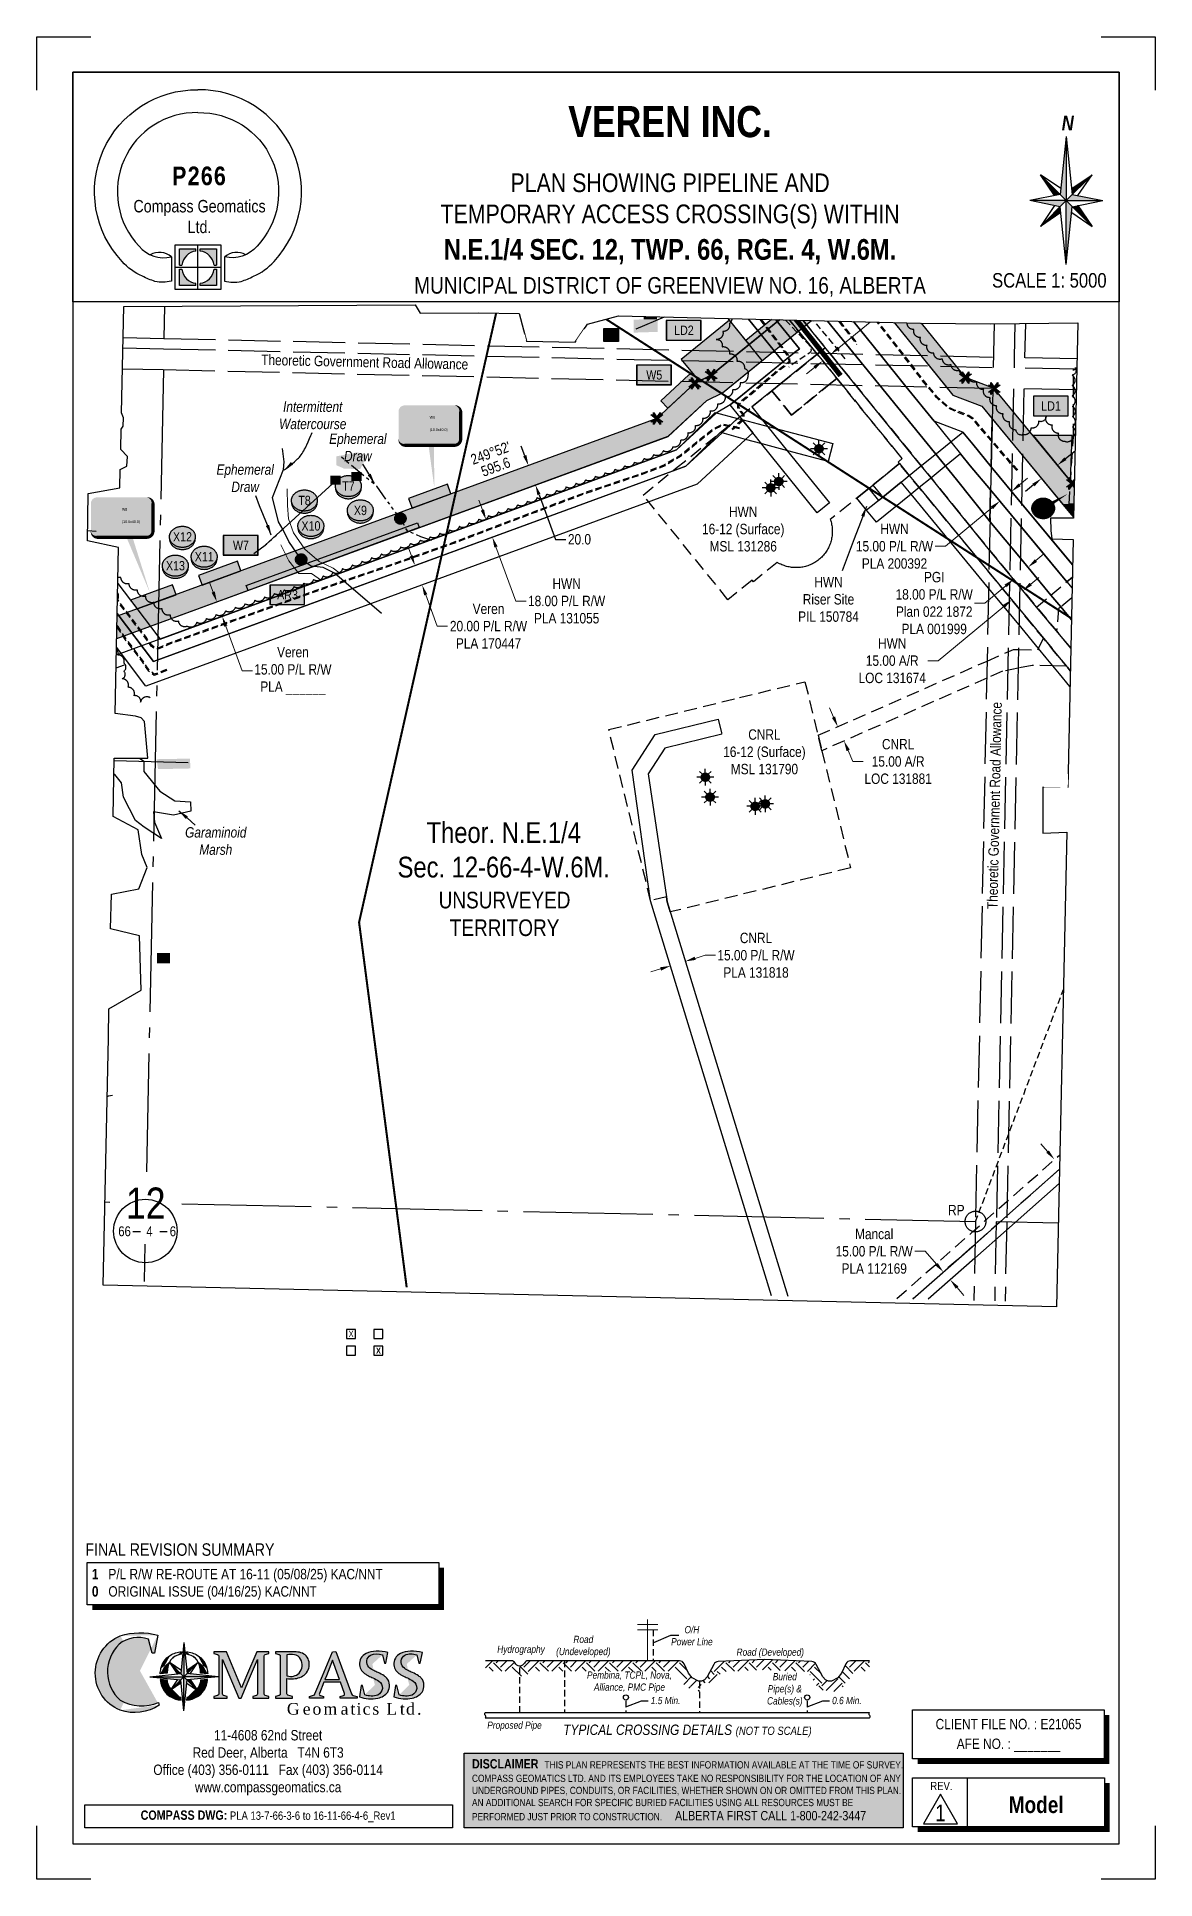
# Paper-space layout 'XING #3' of a CAD drawing. Extents: x -2321 to -1242, y 0 to 1778.
# The model-space entities are those that its viewports show. They can reach past a viewport. Long polylines and large blocks are cut down to what shows.
import ezdxf
from ezdxf.enums import TextEntityAlignment as Align

# ---------------------------------------------------------------- set-up
doc = ezdxf.new("R2018")
doc.units = 0
doc.header["$LTSCALE"] = 5
doc.header["$PDSIZE"] = 0.5
for name, pattern in [('0', [1, 1, 0]), ('DASHDOT2', [12.7, 6.35, -3.175, 0, -3.175]), ('foc-ACCESSROAD', [3.75, 2.5, -1.25]), ('foc-QUARTERLINE', [33, 25, -3, 2, -3]), ('foc-SEISMIC', [20.5, 15, -1, 0.5, -1, 0.5, -1, 0.5, -1]), ('foc-TIELINE', [1.875, 1.25, -0.625]), ('foc-TOPO-ephemeral', [6.25, 3.125, -0.625, 0.625, -0.625, 0.625, -0.625]), ('foc-TRAV', [1.875, 1.25, -0.625]), ('foc-UNSURVEYED', [12.5, 10, -2.5]), ('foc-WHEELTRACKS', [2, 0.4, -1.6]), ('UG_PIPE', [1.875, 1.25, -0.625])]:
    doc.linetypes.add(name, pattern=pattern)
doc.layers.get('Defpoints').update_dxf_attribs({"color": 9})
for name, color, linetype in [('10', 1, 'Continuous'), ('35', 37, 'Continuous'), ('9', 3, 'Continuous'), ('AS-PIPE-UG', 44, 'UG_PIPE'), ('AS-ROADS', 254, 'Continuous'), ('AS-SEISMIC', 224, 'foc-SEISMIC'), ('AS-UNDERLAY-H', 141, 'Continuous'), ('AS-WILDLIFE', 131, 'DASHDOT2'), ('C-AR', 13, 'foc-ACCESSROAD'), ('C-RW', 13, 'Continuous'), ('C-SYMBOL', 7, 'Continuous'), ('C-WS', 13, 'foc-ACCESSROAD'), ('CG-BORDER', 2, 'Continuous'), ('CG-LOGO', 7, 'Continuous'), ('CG-NORTH', 7, 'Continuous'), ('CG-NOTES', 7, 'Continuous'), ('F-AR', 190, 'foc-ACCESSROAD'), ('F-RW', 190, 'Continuous'), ('F-WS', 190, 'foc-ACCESSROAD'), ('F-WS-S', 8, 'Continuous'), ('L-BD', 7, 'Continuous'), ('L-BD1', 253, 'Continuous'), ('L-MON', 1, 'Continuous'), ('L-QSEC', 8, 'foc-QUARTERLINE'), ('L-ROAD-T', 7, 'Continuous'), ('L-SECLBL', 7, 'Continuous'), ('L-SECQ', 8, 'foc-QUARTERLINE'), ('L-TIE', 7, 'foc-TIELINE'), ('L-UNS-T', 3, 'Continuous'), ('L-USEC', 7, 'foc-UNSURVEYED'), ('P-CROSSINGS', 250, 'Continuous'), ('P-ELEVATION', 7, 'Continuous'), ('P-PROPOSED', 10, 'Continuous'), ('P-PROPOSED-H', 21, 'Continuous'), ('P-TEMP-BLOCKS', 250, 'Continuous'), ('P-TEMP-H', 41, 'Continuous'), ('P-TEMP_ACCESS ROAD', 46, 'Continuous'), ('P-TEMP_LOG DECK', 46, 'Continuous'), ('P-TEMP_WORKSPACE', 46, 'Continuous'), ('P-TRAV', 4, 'foc-TRAV'), ('P-TXT', 4, 'Continuous'), ('S-1', 1, 'Continuous'), ('S-2', 2, 'Continuous'), ('T-BUSH', 110, '0'), ('T-BUSH-T', 110, 'Continuous'), ('T-CREEK', 160, 'Continuous'), ('T-DRAW', 143, 'foc-TOPO-ephemeral'), ('T-TIE', 201, 'foc-TIELINE'), ('T-WATER-P3', 160, 'foc-WHEELTRACKS'), ('T-WATER-T', 170, 'Continuous'), ('WETLAND', 143, 'Continuous'), ('WETLAND-T', 146, 'Continuous')]:
    doc.layers.add(name, color=color, linetype=linetype)
for name, color, linetype, lineweight in [('AS-GENERAL', 48, 'Continuous', 18), ('C-RW-T', 13, 'Continuous', 9), ('F-AR-T', 190, 'Continuous', 9), ('F-RW-T', 190, 'Continuous', 9), ('F-WS-T', 190, 'Continuous', 9)]:
    doc.layers.add(name, color=color, linetype=linetype, lineweight=lineweight)
doc.styles.add('100L', font='ARIALN.TTF', dxfattribs={"height": 11})
doc.styles.add('175L', font='ARIALN.TTF', dxfattribs={"height": 20})
doc.styles.add('80', font='ARIALN.TTF', dxfattribs={"height": 10})
doc.styles.add('80CG', font='ARIALN.TTF', dxfattribs={"height": 10})
doc.styles.add('80L', font='ARIALN.TTF', dxfattribs={"height": 10})
doc.styles.add('80LS', font='ARIALNI.TTF', dxfattribs={"height": 10})
doc.styles.add('Crossing', font='ARIALN.TTF', dxfattribs={"height": 10})
doc.styles.add('foc-LtypeFont', font='ARIALN.TTF', dxfattribs={"height": 7.35})
doc.styles.add('SIMPLEX', font='ARIALN.TTF')
doc.styles.get("Standard").update_dxf_attribs({"font": 'ARIALN.TTF'})
doc.linetypes.add('foc-TOPO-flowdirection-NOLINE', pattern='A,0,[">",foc-LtypeFont,S=0.3,R=0,X=0,Y=-0.945],-20,[">",foc-LtypeFont,S=0.3,R=0,X=0,Y=-0.945],0', length=20)
doc.dimstyles.new('Compass 5 000', dxfattribs={"dimscale": 5, "dimtxt": 9, "dimasz": 2, "dimexe": 0.2, "dimexo": 0.0625, "dimgap": 0.5, "dimtad": 0, "dimtih": 1, "dimtoh": 1, "dimzin": 0, "dimdsep": 46, "dimtxsty": '80CG', "dimcen": 0.1, "dimse1": 1, "dimse2": 1, "dimclrd": 256, "dimclrt": 256, "dimaunit": 1, "dimadec": 4, "dimazin": 0, "dimtfac": 0.06, "dimtofl": 0, "dimtmove": 0, "dimatfit": 1, "dimfxl": 0.2, "dimtolj": 1, "dimtzin": 0, "dimlwd": -1, "dimarcsym": 0})

psp = doc.layouts.new('XING #3')

# ---------------------------------------------------------------- texts
at = {"style": '80L'}
for s, width, gutter_width, insert, char_height, attachment_point in [('\\pxqc;{\\fArial Narrow|b1|i0|c0|p34;\\H3.3333x;\\C14;VEREN INC.}\\P\\P{\\H2x;PLAN SHOWING PIPELINE AND \\PTEMPORARY ACCESS CROSSING(S) WITHIN\\P\\H0.11111x; \\P\\fArial Narrow|b1|i0|c0|p34;\\H9.9999x;N.E.1/4 SEC. 12, TWP. 66, RGE. 4, W.6M.}\\P{\\H0.22222x; \\P\\H8.0001x;MUNICIPAL DISTRICT OF GREENVIEW NO. 16, ALBERTA}', 732.59, 45, (-2076.3, 1711.2), 9, 1), ('\\pxqr;SCALE 1: 5000', 109.905, 50, (-1288.6, 1550), 14, 3)]:
    psp.add_mtext_dynamic_manual_height_columns(s, width=width, gutter_width=gutter_width, heights=[0], dxfattribs=dict(at, insert=insert, char_height=char_height, attachment_point=attachment_point))
at = {"layer": 'CG-NOTES', "attachment_point": 1, "style": '80'}
for s, insert, char_height, width in [('\\pxqc;11-4608 62nd Street\\PRed Deer, Alberta   T4N 6T3\\POffice (403) 356-0111   Fax (403) 356-0114\\Pwww.compassgeomatics.ca', (-2226.9, 143.9), 10, 257.83), ('\\pxqc;{\\fArial Narrow|b1|i0|c0|p34;\\H1.125x;\\C14;COMPASS DWG:} PLA 13-7-66-3-6 to 16-11-66-4-6_Rev1', (-2273.2, 66.3), 8, 350.451)]:
    psp.add_mtext(s, dxfattribs=dict(at, insert=insert, char_height=char_height, width=width))

msp = doc.modelspace()

# ---------------------------------------------------------------- texts
at = {"layer": '35', "color": 3, "lineweight": 30, "flags": 104}
msp.add_attdef('RP', text='RP', height=9.9959, dxfattribs=at).set_placement((406306.154, 6062154.901), align=Align.MIDDLE_CENTER)
at = {"layer": 'L-BD1'}
for s, p in [("249%%D52'", (405856.556, 6062885.551)), ('595.6', (405861.459, 6062872.177))]:
    msp.add_text(s, height=9.9959, rotation=20.131041, dxfattribs=at).set_placement(p, align=Align.MIDDLE_CENTER)
at = {"layer": 'L-ROAD-T', "style": '80L'}
for rotation, p in [(358.712313, (405735.087, 6062973.352)), (88.813413, (406342.996, 6062545.377))]:
    msp.add_text('Theoretic Government Road Allowance', height=9.99592, rotation=rotation, dxfattribs=at).set_placement(p, align=Align.MIDDLE_CENTER)
at = {"layer": 'T-BUSH-T', "char_height": 9.99592, "width": 68.42918, "attachment_point": 2, "rotation": 20, "style": '80LS'}
for s, insert in [('60cm Poplar\\P& Spruce', (405819.049, 6063059.053)), ('40cm Poplar\\P& Scattered Spruce', (405480.695, 6062403.897))]:
    msp.add_mtext(s, dxfattribs=dict(at, insert=insert))
at = {"layer": 'T-WATER-T', "char_height": 9.99592, "attachment_point": 1, "style": '80L'}
for s, width, gutter_width, insert in [('\\pxqc;{\\fArial Narrow|b0|i1|c0|p34;Intermittent Watercourse}', 64.69911, 49.986, (405652.566, 6062935.268)), ('\\pxqc;{\\fArial Narrow|b0|i1|c0|p34;Ephemeral \\PDraw}', 55.93413, 49.986, (405700.512, 6062904.255)), ('\\pxqc;{\\fArial Narrow|b0|i1|c0|p34;Ephemeral Draw}', 85.95699, 49.959, (405418.859, 6062883.075)), ('\\pxqc;{\\fArial Narrow|b0|i1|c0|p34;Ephemeral \\PDraw}', 55.93413, 49.986, (405591.732, 6062874.548)), ('\\pxqc;{\\fArial Narrow|b0|i1|c0|p34;Ephemeral\\P Draw}', 55.93413, 49.986, (405415.34, 6062354.185))]:
    msp.add_mtext_dynamic_manual_height_columns(s, width=width, gutter_width=gutter_width, heights=[0], dxfattribs=dict(at, insert=insert))
at = {"layer": 'WETLAND-T', "insert": (405561.398, 6062524.433), "char_height": 9.99589, "attachment_point": 1, "style": '80L'}
msp.add_mtext_dynamic_manual_height_columns('\\pxqc;{\\fArial Narrow|b0|i1|c0|p34;Garaminoid Marsh}', width=59.85029, gutter_width=49.979, heights=[0], dxfattribs=at)

# ---------------------------------------------------------------- blocks, each defined once
blk = doc.blocks.new('cg-north')
at = {"linetype": 'Continuous'}
for points in [[(-0.3, 62), (-6.2, 6), (-0.3, 0.1)], [(-25.2, 25), (-11.6, 4.9), (-6.2, 6)], [(24.6, 25), (5, 11.8), (5.6, 6)], [(-0.3, 0.1), (-35.5, 0.1), (-6.2, -5.8)], [(5.6, 6), (-0.3, 0.1), (34.9, 0.1)], [(5.6, -5.8), (-0.3, 0.1), (-0.3, -61.7)], [(-5.6, -11.5), (-6.2, -5.8), (-25.2, -24.8)], [(11, -4.7), (5.6, -5.8), (24.6, -24.8)]]:
    blk.add_hatch(color=14, dxfattribs=at).paths.add_polyline_path(points)
at = {"color": 14, "linetype": 'Continuous'}
for p, q in [((-0.3, 62), (-6.2, 6)), ((-0.3, 62), (-0.3, 0.1)), ((-0.3, 62), (5.6, 6)), ((-0.3, 0.1), (-25.2, 25)), ((-11.6, 4.9), (-25.2, 25)), ((-5.6, 11.8), (-25.2, 25)), ((-0.3, 0.1), (24.6, 25)), ((5, 11.8), (24.6, 25)), ((11, 4.9), (24.6, 25)), ((-6.2, 6), (-35.5, 0.1)), ((-0.3, 0.1), (-35.5, 0.1)), ((-6.2, -5.8), (-35.5, 0.1)), ((-0.3, 0.1), (-25.2, -24.8)), ((-0.3, 0.1), (24.6, -24.8)), ((-0.3, -61.7), (-0.3, 0.1)), ((-0.3, 0.1), (34.9, 0.1)), ((5.6, 6), (34.9, 0.1)), ((5.6, -5.8), (34.9, 0.1)), ((-11.6, -4.7), (-25.2, -24.8)), ((-5.6, -11.5), (-25.2, -24.8)), ((-0.3, -61.7), (-6.2, -5.8)), ((-0.3, -61.7), (5.6, -5.8)), ((5, -11.5), (24.6, -24.8)), ((10.9, -4.5), (11, -4.7)), ((11, -4.7), (24.6, -24.8))]:
    blk.add_line(p, q, dxfattribs=at)
at = {"color": 14, "linetype": 'Continuous', "insert": (-10.2, 82), "char_height": 14, "width": 22.782, "attachment_point": 1, "style": '80CG'}
blk.add_mtext('\\pxqc;{\\fArial Narrow|b1|i1|c0|p34;N}', dxfattribs=at)
blk = doc.blocks.new('*U124')
at = {"layer": 'Defpoints'}
for p, q in [((0, 1778), (52.2, 1778)), ((0, 1726.5), (0, 1778)), ((1027.2, 1778), (1079.5, 1778)), ((1079.5, 1778), (1079.5, 1726.5)), ((0, 0), (0, 51.5)), ((1079.5, 51.5), (1079.5, 0)), ((52.2, 0), (0, 0)), ((1079.5, 0), (1027.2, 0))]:
    blk.add_line(p, q, dxfattribs=at)
at = {"layer": 'S-1'}
for p, q in [((0, 1778), (0, 1778)), ((1079.5, 1778), (1079.5, 1778)), ((0, 0), (0, 0)), ((1079.5, 0), (1079.5, 0))]:
    blk.add_line(p, q, dxfattribs=at)
at = {"layer": 'S-2'}
blk.add_lwpolyline([(34.7, 34), (1044.7, 34), (1044.7, 1744), (34.7, 1744)], close=True, dxfattribs=at)
at = {"style": '80', "flags": 1}
blk.add_attdef('PAGENUMBER', (52.2, 51.5), '', height=10, rotation=90, dxfattribs=at)
blk = doc.blocks.new('c_logo')
h = blk.add_hatch(color=256)
edge = h.paths.add_edge_path()
edge.add_arc((-141.8, -18.9), 63, 74.1661, 107.5113, ccw=False)
edge.add_line((-124.6, 41.7), (-127.8, 24.4))
edge.add_line((-127.8, 24.4), (-129.9, 24.3))
edge.add_line((-129.9, 24.3), (-133.7, 38))
edge.add_arc((-143.5, 10.5), 29.1, 70.3832, 129.1598)
edge.add_arc((-136.2, 6.6), 36.9, 134.0613, 228.3206)
edge.add_arc((-139.8, 16.8), 43.2, 241.0325, 291.7344)
edge.add_line((-123.8, -23.3), (-123.3, -25.7))
edge.add_arc((-147.3, 10.4), 43.4, 251.5179, 303.5841, ccw=False)
edge.add_arc((-146.1, 5.2), 38.8, 112.1026, 247.4698, ccw=False)
h = blk.add_hatch(color=256)
edge = h.paths.add_edge_path()
edge.add_arc((-89, 1.8), 33.4, 166.6682, 175.6601, ccw=False)
edge.add_arc((-102.3, 5.6), 19.6, 121.6531, 168.6953, ccw=False)
edge.add_arc((-99.6, 0.9), 25, 95.0736, 121.1383, ccw=False)
edge.add_line((-101.8, 25.8), (-102.1, 23.3))
edge.add_arc((-99.9, 6.4), 17.1, 97.444, 127.0912)
edge.add_arc((-98.7, 8.4), 16.4, 134.7148, 171.0442)
edge.add_arc((-73.8, 3.2), 41.8, 169.3159, 177.5034)
edge.add_line((-115.5, 5), (-122.3, 4.3))
at = {"linetype": 'Continuous'}
for points in [[(-99.4, 34.7), (-102.5, 4.9), (-99.4, 1.7)], [(-99.4, 1.7), (-132.4, 1.7), (-102.5, -1.4)], [(-112.7, 15), (-105.6, 4.5), (-102.5, 4.9)], [(-96.3, 4.9), (-99.4, 1.7), (-66.4, 1.7)], [(-96.3, -1.4), (-99.4, 1.7), (-99.4, -31.3)], [(-86.1, 15), (-96.6, 7.9), (-96.3, 4.9)], [(-102.2, -4.5), (-102.5, -1.4), (-112.7, -11.6)], [(-93.2, -1.1), (-96.3, -1.4), (-86.1, -11.6)]]:
    blk.add_hatch(color=14, dxfattribs=at).paths.add_polyline_path(points)
h = blk.add_hatch(color=256)
edge = h.paths.add_edge_path()
edge.add_arc((-99.1, 0.9), 25, 58.8617, 85.0803, ccw=False)
edge.add_arc((-96.4, 5.6), 19.6, 11.3047, 58.3469, ccw=False)
edge.add_arc((-109.7, 1.8), 33.4, 4.3278, 13.3318, ccw=False)
edge.add_line((-76.4, 4.3), (-83.2, 5))
edge.add_arc((-124.9, 3.2), 41.8, 2.487, 10.6841)
edge.add_arc((-100.1, 8.4), 16.4, 8.9558, 45.2852)
edge.add_arc((-98.8, 6.4), 17.1, 52.9088, 82.7833)
edge.add_line((-96.7, 23.3), (-97, 25.8))
h = blk.add_hatch(color=256)
edge = h.paths.add_edge_path()
edge.add_line((-48.6, 2.5), (-58.3, 25.6))
edge.add_line((-58.3, 25.6), (-70.6, 25.6))
edge.add_line((-70.6, 25.6), (-70.6, 24.2))
edge.add_line((-70.6, 24.2), (-66.8, 23))
edge.add_arc((-67.2, 21.6), 1.5, 0, 72.6157, ccw=False)
edge.add_line((-65.7, 21.6), (-65.7, 2.5))
edge.add_line((-65.7, 2.5), (-65.7, -14.9))
edge.add_arc((-67.2, -14.9), 1.5, -73.424, 0, ccw=False)
edge.add_line((-66.8, -16.3), (-70.5, -17.4))
edge.add_line((-70.5, -17.4), (-70.5, -18.9))
edge.add_line((-70.5, -18.9), (-57.6, -18.9))
edge.add_line((-57.6, -18.9), (-57.6, -17.5))
edge.add_line((-57.6, -17.5), (-61.1, -16.4))
edge.add_arc((-60.6, -15), 1.5, 180, 252.4646, ccw=False)
edge.add_line((-62.1, -15), (-62.1, 2.5))
edge.add_line((-62.1, 2.5), (-62.1, 18.4))
edge.add_line((-62.1, 18.4), (-46.4, -18.9))
edge.add_line((-46.4, -18.9), (-44.1, -18.9))
edge.add_line((-44.1, -18.9), (-35, 2.5))
edge.add_line((-35, 2.5), (-28.3, 18.3))
edge.add_line((-28.3, 18.3), (-28.3, 2.5))
edge.add_line((-28.3, 2.5), (-28.3, -15))
edge.add_arc((-29.8, -15), 1.5, -73.424, 0, ccw=False)
edge.add_line((-29.4, -16.4), (-32.7, -17.4))
edge.add_line((-32.7, -17.4), (-32.7, -18.9))
edge.add_line((-32.7, -18.9), (-17.3, -18.9))
edge.add_line((-17.3, -18.9), (-17.3, -17.5))
edge.add_line((-17.3, -17.5), (-21, -16.3))
edge.add_arc((-20.5, -14.9), 1.5, 180, 252.4646, ccw=False)
edge.add_line((-22, -14.9), (-22, 2.5))
edge.add_line((-22, 2.5), (-22, 21.7))
edge.add_arc((-20.5, 21.7), 1.5, 107.3843, 180, ccw=False)
edge.add_line((-21, 23.1), (-17.4, 24.2))
edge.add_line((-17.4, 24.2), (-17.4, 25.6))
edge.add_line((-17.4, 25.6), (-29.1, 25.6))
edge.add_line((-29.1, 25.6), (-38.8, 2.5))
edge.add_line((-38.8, 2.5), (-43.7, -9.1))
edge.add_line((-43.7, -9.1), (-48.6, 2.5))
h = blk.add_hatch(color=256)
h.paths.add_polyline_path([(7.6, 25.6), (-11.1, 25.6), (-11.1, 24.2), (-7.3, 23, -0.326805), (-6.3, 21.6), (-6.3, -14.9, -0.331803), (-7.4, -16.3), (-11.1, -17.4), (-11.1, -18.9), (5.3, -18.9), (5.3, -17.5), (1, -16.2, -0.327162), (0, -14.7), (0, 0, 0.135693), (12.6, 1, 0.518306), (18.8, 21.8, 0.201798)])
h.paths.add_polyline_path([(0, 22.9, -0.05909), (7.3, 22.8, -0.236459), (13.3, 18.7, -0.297964), (11.9, 5.1, -0.269959), (0.5, 2.5, -0.011455), (0, 2.6)], flags=16)
h = blk.add_hatch(color=256)
h.paths.add_polyline_path([(47.4, 26.1), (44.1, 25.8), (34.4, 2.5), (27.1, -15, -0.225541), (25.7, -16.2), (21.8, -17.4), (21.8, -18.9), (34.7, -18.9), (35.3, -18.9), (35.3, -17.5), (32.4, -16.6, -0.43446), (31.4, -14.6), (35.8, -3.6), (51.8, -3.6), (55.7, -14.5, -0.430441), (54.7, -16.5), (51.5, -17.4), (51.5, -18.9), (67.8, -18.9), (67.8, -17.5), (63.9, -16.3, -0.232291), (62.4, -14.9), (56.1, 2.5)])
h.paths.add_polyline_path([(44.1, 17.7), (49.6, 2.5), (50.9, -1.1), (36.8, -1.1), (38.2, 2.5)], flags=16)
h = blk.add_hatch(color=256)
edge = h.paths.add_edge_path()
edge.add_arc((103.3, 50.8), 54.1, 243.1997, 248.1345)
edge.add_arc((69.9, -30.2), 33.5, 55.7647, 66.7239, ccw=False)
edge.add_arc((84.5, -9), 7.7, -65.6478, 57.1428, ccw=False)
edge.add_arc((81.8, 0.7), 17.7, 248.3428, 289.4425, ccw=False)
edge.add_line((75.3, -15.8), (73.1, -6.7))
edge.add_line((73.1, -6.7), (71.7, -6.9))
edge.add_line((71.7, -6.9), (70.1, -17.8))
edge.add_arc((81.2, 14.2), 33.9, 250.8905, 281.4155)
edge.add_arc((84.6, -3.1), 16.2, 281.7683, 321.9948)
edge.add_arc((87.3, -7), 11.8, 328.8789, 398.35)
edge.add_arc((79.7, -17.6), 24.7, 46.7096, 54.4302)
edge.add_arc((79.7, -17.6), 24.7, 54.4302, 70.3091)
edge.add_arc((139.4, 119.6), 125, 243.6166, 245.7228, ccw=False)
edge.add_arc((89.5, 20.6), 14.2, 223.2297, 246.3738, ccw=False)
edge.add_arc((84.7, 16.1), 7.62, 121.2723, 223.353, ccw=False)
edge.add_arc((86.6, 7.5), 16.2, 69.6826, 111.1397, ccw=False)
edge.add_line((92.2, 22.7), (94.3, 14.7))
edge.add_line((94.3, 14.7), (95.6, 14.9))
edge.add_line((95.6, 14.9), (97.6, 24.9))
edge.add_arc((87.2, -14.4), 40.7, 75.2956, 91.6843)
edge.add_arc((86, 5.6), 20.7, 89.7518, 117.221)
edge.add_arc((80.5, 14.4), 10.4, 112.8657, 186.9967)
edge.add_arc((81.9, 14.2), 11.8, 185.0082, 240.0685)
edge.add_arc((103.3, 50.8), 54.1, 239.829, 243.1997)
h = blk.add_hatch(color=256)
edge = h.paths.add_edge_path()
edge.add_arc((136.5, 50.8), 54.1, 243.1997, 248.1345)
edge.add_arc((103.1, -30.2), 33.5, 55.7647, 66.7239, ccw=False)
edge.add_arc((117.7, -9), 7.7, -65.6478, 57.1428, ccw=False)
edge.add_arc((115, 0.7), 17.7, 248.3428, 289.4425, ccw=False)
edge.add_line((108.5, -15.8), (106.3, -6.7))
edge.add_line((106.3, -6.7), (104.8, -6.9))
edge.add_line((104.8, -6.9), (103.3, -17.8))
edge.add_arc((114.4, 14.2), 33.9, 250.8905, 281.4155)
edge.add_arc((117.8, -3.1), 16.2, 281.7683, 321.9948)
edge.add_arc((120.5, -7), 11.8, 328.8789, 398.35)
edge.add_arc((112.8, -17.6), 24.7, 46.7096, 54.4302)
edge.add_arc((112.8, -17.6), 24.7, 54.4302, 70.3091)
edge.add_arc((172.5, 119.6), 125, 243.6166, 245.7228, ccw=False)
edge.add_arc((122.7, 20.6), 14.2, 223.2297, 246.3738, ccw=False)
edge.add_arc((117.9, 16.1), 7.62, 121.2723, 223.353, ccw=False)
edge.add_arc((119.8, 7.5), 16.2, 69.6826, 111.1397, ccw=False)
edge.add_line((125.4, 22.7), (127.5, 14.7))
edge.add_line((127.5, 14.7), (128.8, 14.9))
edge.add_line((128.8, 14.9), (130.8, 24.9))
edge.add_arc((120.4, -14.4), 40.7, 75.2956, 91.6843)
edge.add_arc((119.2, 5.6), 20.7, 89.7518, 117.221)
edge.add_arc((113.7, 14.4), 10.4, 112.8657, 186.9967)
edge.add_arc((115.1, 14.2), 11.8, 185.0082, 240.0685)
edge.add_arc((136.5, 50.8), 54.1, 239.829, 243.1997)
h = blk.add_hatch(color=256)
edge = h.paths.add_edge_path()
edge.add_arc((-89, 3), 33.4, 186.7164, 193.3318)
edge.add_arc((-102.3, -0.8), 19.6, 191.3047, 238.3469)
edge.add_arc((-99.6, 3.9), 25, 238.8617, 264.5936)
edge.add_line((-102, -21), (-102.2, -18.5))
edge.add_arc((-99.9, -1.6), 17.1, 232.9088, 262.0641, ccw=False)
edge.add_arc((-98.7, -3.6), 16.4, 188.9558, 225.2852, ccw=False)
edge.add_arc((-73.8, 1.6), 41.8, 184.3813, 190.6841, ccw=False)
edge.add_line((-115.5, -1.6), (-122.2, -0.9))
h = blk.add_hatch(color=256)
edge = h.paths.add_edge_path()
edge.add_arc((-124.9, 1.6), 41.8, 349.3159, 355.6284, ccw=False)
edge.add_arc((-100.1, -3.6), 16.4, 314.7148, 351.0442, ccw=False)
edge.add_arc((-98.8, -1.6), 17.1, 277.7082, 307.0912, ccw=False)
edge.add_line((-96.5, -18.5), (-96.8, -21))
edge.add_arc((-99.1, 3.9), 25, 275.2524, 301.1383)
edge.add_arc((-96.4, -0.8), 19.6, 301.6531, 348.6953)
edge.add_arc((-109.7, 3), 33.4, 346.6682, 353.2958)
edge.add_line((-76.6, -0.9), (-83.3, -1.6))
at = {"color": 14, "linetype": 'Continuous'}
for p, q in [((-99.4, 34.7), (-102.5, 4.9)), ((-99.4, 34.7), (-99.4, 1.7)), ((-99.4, 34.7), (-96.3, 4.9)), ((-132.4, 1.7), (-102.5, 4.9)), ((-132.4, 1.7), (-102.5, -1.4)), ((-132.4, 1.7), (-99.4, 1.7)), ((-99.4, 1.7), (-112.7, 15)), ((-105.6, 4.5), (-112.7, 15)), ((-102.2, 7.9), (-112.7, 15)), ((-99.4, 1.7), (-112.7, -11.6)), ((-99.4, 1.7), (-86.1, 15)), ((-66.4, 1.7), (-99.4, 1.7)), ((-99.4, 1.7), (-86.1, -11.6)), ((-99.4, -31.3), (-99.4, 1.7)), ((-96.6, 7.9), (-86.1, 15)), ((-66.4, 1.7), (-96.3, 4.9)), ((-66.4, 1.7), (-96.3, -1.4)), ((-93.2, 4.5), (-86.1, 15)), ((-105.6, -1.1), (-112.7, -11.6)), ((-102.2, -4.5), (-112.7, -11.6)), ((-99.4, -31.3), (-102.5, -1.4)), ((-99.4, -31.3), (-96.3, -1.4)), ((-96.6, -4.5), (-86.1, -11.6)), ((-93.2, -1.1), (-86.1, -11.6))]:
    blk.add_line(p, q, dxfattribs=at)
at = {"flags": 128}
for points in [[(-160.8, 41.1, -0.146532), (-124.6, 41.7), (-127.8, 24.4), (-129.9, 24.3), (-133.7, 38, 0.262236), (-161.9, 33.1, 0.436158), (-160.8, -21, 0.22491), (-123.8, -23.3), (-123.3, -25.7, -0.231173), (-161, -30.7, -0.670499)], [(-122.3, 4.3, -0.039254), (-121.5, 9.5, -0.208192), (-112.6, 22.3, -0.114221), (-101.8, 25.8), (-102.1, 23.3, 0.130087), (-110.2, 20, 0.159858), (-114.8, 10.9, 0.03574), (-115.5, 5)], [(-97, 25.8, -0.114902), (-86.2, 22.3, -0.208192), (-77.2, 9.5, -0.039307), (-76.4, 4.3), (-83.2, 5, 0.035782), (-83.9, 10.9, 0.159858), (-88.5, 20, 0.131095), (-96.7, 23.3)], [(-48.6, 2.5), (-58.3, 25.6), (-70.6, 25.6), (-70.6, 24.2), (-66.8, 23, -0.327892), (-65.7, 21.6), (-65.7, 2.5), (-65.7, -14.9, -0.331803), (-66.8, -16.3), (-70.5, -17.4), (-70.5, -18.9), (-57.6, -18.9), (-57.6, -17.5), (-61.1, -16.4, -0.327162), (-62.1, -15), (-62.1, 2.5), (-62.1, 18.4), (-46.4, -18.9), (-44.1, -18.9), (-35, 2.5), (-28.3, 18.3), (-28.3, 2.5), (-28.3, -15, -0.331803), (-29.4, -16.4), (-32.7, -17.4), (-32.7, -18.9), (-17.3, -18.9), (-17.3, -17.5), (-21, -16.3, -0.327162), (-22, -14.9), (-22, 2.5), (-22, 21.7, -0.327892), (-21, 23.1), (-17.4, 24.2), (-17.4, 25.6), (-29.1, 25.6), (-38.8, 2.5), (-43.7, -9.1)], [(78.9, 2.5, 0.021535), (83.1, 0.5, -0.047855), (88.7, -2.5, -0.593701), (87.7, -16, -0.181278), (75.3, -15.8), (73.1, -6.7), (71.7, -6.9), (70.1, -17.8, 0.133984), (87.9, -19, 0.177346), (97.4, -13.1, 0.312763), (96.6, 0.4, 0.0337), (94, 2.5, 0.069396), (88, 5.6, -0.00919), (83.8, 7.6, -0.10133), (79.2, 10.9, -0.477408), (80.8, 22.6, -0.18289), (92.2, 22.7), (94.3, 14.7), (95.6, 14.9), (97.6, 24.9, 0.071631), (86.1, 26.3, 0.120434), (76.5, 24, 0.335231), (70.2, 13.1, 0.244978), (76.1, 4, 0.014709)], [(112.1, 2.5, 0.021535), (116.3, 0.5, -0.047855), (121.9, -2.5, -0.593701), (120.9, -16, -0.181278), (108.5, -15.8), (106.3, -6.7), (104.8, -6.9), (103.3, -17.8, 0.133984), (121.1, -19, 0.177346), (130.6, -13.1, 0.312763), (129.8, 0.4, 0.0337), (127.2, 2.5, 0.069396), (121.2, 5.6, -0.00919), (117, 7.6, -0.10133), (112.4, 10.9, -0.477408), (113.9, 22.6, -0.18289), (125.4, 22.7), (127.5, 14.7), (128.8, 14.9), (130.8, 24.9, 0.071631), (119.2, 26.3, 0.120434), (109.7, 24, 0.335231), (103.4, 13.1, 0.244978), (109.3, 4, 0.014709)], [(-122.2, -0.9, 0.028873), (-121.5, -4.7, 0.208192), (-112.6, -17.5, 0.11275), (-102, -21), (-102.2, -18.5, -0.127905), (-110.2, -15.2, -0.159858), (-114.8, -6.1, -0.027508), (-115.5, -1.6)], [(-83.3, -1.6, -0.02755), (-83.9, -6.1, -0.159858), (-88.5, -15.2, -0.128915), (-96.5, -18.5), (-96.8, -21, 0.113431), (-86.2, -17.5, 0.208192), (-77.2, -4.7, 0.028926), (-76.6, -0.9)]]:
    blk.add_lwpolyline(points, format="xyb", close=True, dxfattribs=at)
for points in [[(-11.1, -18.9), (5.3, -18.9), (5.3, -17.5), (1, -16.2, -0.327162), (0, -14.7), (0, 0, 0.135693), (12.6, 1, 0.518306), (18.8, 21.8, 0.201798), (7.6, 25.6), (-11.1, 25.6), (-11.1, 24.2), (-7.3, 23, -0.326805), (-6.3, 21.6), (-6.3, -14.9, -0.331803), (-7.4, -16.3), (-11.1, -17.4), (-11.1, -18.9), (1.8, -18.9)], [(0.5, 2.5, 0.269959), (11.9, 5.1, 0.297964), (13.3, 18.7, 0.236459), (7.3, 22.8, 0.05909), (0, 22.9), (0, 2.6, 0.011455), (0.5, 2.5, 0.011455)], [(34.7, -18.9), (21.8, -18.9), (21.8, -17.4), (25.7, -16.2, 0.225541), (27.1, -15), (34.4, 2.5), (44.1, 25.8), (47.4, 26.1), (56.1, 2.5), (62.4, -14.9, 0.232291), (63.9, -16.3), (67.8, -17.5), (67.8, -18.9), (51.5, -18.9), (51.5, -17.4), (54.7, -16.5, 0.430441), (55.7, -14.5), (51.8, -3.6), (35.8, -3.6), (31.4, -14.6, 0.43446), (32.4, -16.6), (35.3, -17.5), (35.3, -18.9), (21.8, -18.9)]]:
    blk.add_lwpolyline(points, format="xyb", dxfattribs=at)
blk.add_lwpolyline([(50.9, -1.1), (49.6, 2.5), (44.1, 17.7), (38.2, 2.5), (36.8, -1.1)], close=True, dxfattribs=at)
at = {"insert": (0, -23.7), "char_height": 11.25, "width": 132.416, "attachment_point": 1, "style": '80CG'}
blk.add_mtext('{\\fBook Antiqua|b0|i0|c0|p18;\\T1.25;Geomatics Ltd.}', dxfattribs=at)
blk = doc.blocks.new('STAMP')
at = {"linetype": 'Continuous'}
h = blk.add_hatch(color=256, dxfattribs=at)
h.dxf.hatch_style = 1
h.paths.add_polyline_path([(-3.5, -57.3), (-3.5, -55.2), (-19.4, -55.2), (-19.4, -70.8), (-17, -70.8, -0.341095)])
h.paths.add_polyline_path([(14.1, -70.8), (16.5, -70.8), (16.5, -55.2), (0.5, -55.2), (0.5, -57.3, -0.341095)])
h.paths.add_polyline_path([(0.5, -88.4), (0.5, -90.4), (16.5, -90.4), (16.5, -74.8), (14.1, -74.8, -0.341095)])
h.paths.add_polyline_path([(-17, -74.8), (-19.4, -74.8), (-19.4, -90.4), (-3.5, -90.4), (-3.5, -88.4, -0.341095)])
for p, q in [((-1.5, -94.4), (-1.5, -51.2)), ((-19.4, -70.8), (-17, -70.8)), ((-3.5, -57.3), (-3.5, -55.2)), ((0.5, -57.3), (0.5, -55.2)), ((14.1, -70.8), (16.5, -70.8)), ((-23.4, -72.8), (20.5, -72.8)), ((-19.4, -74.8), (-17, -74.8)), ((-3.5, -90.4), (-3.5, -88.4)), ((0.5, -90.4), (0.5, -88.4)), ((14.1, -74.8), (16.5, -74.8))]:
    blk.add_line(p, q, dxfattribs=at)
at = {"linetype": 'Continuous', "flags": 128}
for points in [[(-1.5, 76.4, 0.665153), (-58.4, -52.5, 0.284669), (-27.2, -62.8), (-27.2, -86.2, -0.121434), (-43, -86.6, -0.034119), (-55.1, -81.5, -0.115846), (-74.8, -67.2, -0.661414), (-1.5, 98.4, 0.661414)], [(-1.5, 76.4, -0.665153), (55.5, -52.5, -0.284669), (24.2, -62.8), (24.2, -86.2, 0.121434), (40.1, -86.6, 0.034119), (52.2, -81.5, 0.115846), (71.9, -67.2, 0.661414), (-1.5, 98.4, -0.661414)]]:
    blk.add_lwpolyline(points, format="xyb", dxfattribs=at)
at = {"linetype": 'Continuous'}
blk.add_lwpolyline([(20.5, -94.4), (-23.4, -94.4), (-23.4, -51.2), (20.5, -51.2)], close=True, dxfattribs=at)
for points in [[(-19.4, -70.8), (-19.4, -55.2), (-3.5, -55.2)], [(0.5, -55.2), (16.5, -55.2), (16.5, -70.8)], [(-3.5, -90.4), (-19.4, -90.4), (-19.4, -74.8)], [(16.5, -74.8), (16.5, -90.4), (0.5, -90.4)]]:
    blk.add_lwpolyline(points, dxfattribs=at)
for centre, radius, start, end in [((-38.8, -76.5), 18, 49.7767, 119.1818), ((-1.5, -72.8), 15.7, 97.3315, 172.6685), ((-1.5, -72.8), 15.7, 7.3315, 82.6685), ((35.9, -76.5), 18, 60.8182, 130.2233), ((-1.5, -72.8), 15.7, 187.3315, 262.6685), ((-1.5, -72.8), 15.7, 277.3315, 352.6685)]:
    blk.add_arc(centre, radius, start, end, dxfattribs=at)
at = {"linetype": 'Continuous', "attachment_point": 5, "style": '80CG'}
for s, width, insert, char_height in [('{\\fArial Narrow|b1|i0|c0|p34;\\T1.1;P266}', 51.54, (0, 15.2), 18), ('\\pxqc;Compass Geomatics\\PLtd.', 127.184, (0, -24), 12)]:
    blk.add_mtext_dynamic_manual_height_columns(s, width=width, gutter_width=45, heights=[0], dxfattribs=dict(at, insert=insert, char_height=char_height))
blk = doc.blocks.new('*U125')
at = {"layer": 'CG-NOTES'}
h = blk.add_hatch(dxfattribs=at)
h.set_pattern_fill('EARTH', color=256, scale=2.5, angle=45)
h.set_pattern_definition([(45, (-342.701, 88.198), (2e-15, 22.45064), [15.875, -15.875]), (45, (-346.91, 92.408), (2e-15, 22.45064), [15.875, -15.875]), (45, (-351.12, 96.617), (2e-15, 22.45064), [15.875, -15.875]), (135, (-351.12, 99.424), (-22.45064, 2e-15), [15.875, -15.875]), (135, (-346.91, 103.633), (-22.45064, 2e-15), [15.875, -15.875]), (135, (-342.701, 107.843), (-22.45064, 2e-15), [15.875, -15.875])])
edge = h.paths.add_edge_path()
edge.add_line((15.1, 1.3), (15.1, 3.7))
edge.add_line((15.1, 3.7), (22.6, 3.7))
edge.add_line((22.6, 3.7), (22.6, -1.3))
edge.add_line((22.6, -1.3), (25.5, -1.3))
edge.add_line((25.5, -1.3), (25.5, 7.1))
edge.add_line((25.5, 7.1), (34.7, 7.1))
edge.add_line((34.7, 7.1), (34.7, 1.6))
edge.add_line((34.7, 1.6), (35.1, 1.8))
edge.add_line((35.1, 1.8), (39.6, 7.4))
edge.add_line((39.6, 7.4), (45, 17.7))
edge.add_line((45, 17.7), (87, 19.7))
edge.add_line((87, 19.7), (129, 17.7))
edge.add_line((129, 17.7), (134.5, 7.4))
edge.add_line((134.5, 7.4), (139, 1.8))
edge.add_line((139, 1.8), (146, -1.3))
edge.add_line((146, -1.3), (153.7, -1.3))
edge.add_line((153.7, -1.3), (164.1, 3.9))
edge.add_line((164.1, 3.9), (169.5, 11.1))
edge.add_line((169.5, 11.1), (172.9, 18.3))
edge.add_line((172.9, 18.3), (188, 18.3))
edge.add_line((188, 18.3), (188, 28.3))
edge.add_line((188, 28.3), (169.7, 28.3))
edge.add_arc((169.7, 23.3), 5, 90, 154.7868)
edge.add_line((165.2, 25.5), (160.9, 16.3))
edge.add_line((160.9, 16.3), (157.5, 11.8))
edge.add_line((157.5, 11.8), (151.3, 8.7))
edge.add_line((151.3, 8.7), (148.2, 8.7))
edge.add_line((148.2, 8.7), (145.3, 10))
edge.add_line((145.3, 10), (142.9, 12.9))
edge.add_line((142.9, 12.9), (136.5, 24.9))
edge.add_arc((132.1, 22.6), 5, 27.9925, 87.3009)
edge.add_line((132.3, 27.6), (87, 29.7))
edge.add_line((87, 29.7), (41.7, 27.6))
edge.add_arc((42, 22.6), 5, 92.6991, 152.0075)
edge.add_line((37.6, 24.9), (31.2, 12.9))
edge.add_line((31.2, 12.9), (28.8, 10))
edge.add_line((28.8, 10), (25.9, 8.7))
edge.add_line((25.9, 8.7), (22.7, 8.7))
edge.add_line((22.7, 8.7), (16.6, 11.8))
edge.add_line((16.6, 11.8), (13.2, 16.3))
edge.add_line((13.2, 16.3), (8.9, 25.5))
edge.add_arc((4.4, 23.3), 5, 25.2132, 90)
edge.add_line((4.4, 28.3), (-141.6, 28.3))
edge.add_arc((-141.6, 24.3), 4, 90, 153.6122)
edge.add_arc((-149.7, 28.3), 5, 206.3878, 333.6122, ccw=False)
edge.add_arc((-157.8, 24.3), 4, 26.3878, 90)
edge.add_line((-157.8, 28.3), (-182.8, 28.3))
edge.add_line((-182.8, 28.3), (-182.8, 18.3))
edge.add_line((-182.8, 18.3), (-160.9, 18.3))
edge.add_arc((-149.7, 28.3), 15, 221.8103, 318.1897)
edge.add_line((-138.5, 18.3), (1.2, 18.3))
edge.add_line((1.2, 18.3), (4.6, 11.1))
edge.add_line((4.6, 11.1), (10, 3.9))
edge.add_line((10, 3.9), (15.1, 1.3))
at = {"flags": 128}
for points in [[(-183, -26.7, 0.098196), (-182.5, -25.8, 0.115025), (-182.5, -25, 0.189102), (-183, -24.2, -0.189102), (-183.5, -23.3, -0.115025), (-183.4, -22.5, -0.098196), (-183, -21.7)], [(188, -26.7, 0.098196), (188.4, -25.8, 0.115025), (188.5, -25, 0.189102), (188, -24.2, -0.189102), (187.5, -23.3, -0.115025), (187.5, -22.5, -0.098196), (188, -21.7)]]:
    blk.add_lwpolyline(points, format="xyb", dxfattribs=at)
at = {"layer": 'CG-NOTES', "const_width": 1, "flags": 128}
for points in [[(-36.3, 63.3), (-16.3, 63.3)], [(-36.3, 58.3), (-16.3, 58.3)], [(-26.3, 28.3), (-26.3, 68.3)]]:
    blk.add_lwpolyline(points, dxfattribs=at)
at = {"layer": 'CG-NOTES', "flags": 128}
for points in [[(-20.2, 46.1), (-3.9, 53.2), (4, 53.2)], [(-47.2, -16), (-32.1, -10.3), (-25.7, -10.3)], [(127.8, -16), (143, -10.3), (149.3, -10.3)], [(-183, -21.7), (188, -21.7)], [(-183, -26.7), (188, -26.7)]]:
    blk.add_lwpolyline(points, dxfattribs=at)
blk.add_lwpolyline([(188, 28.3), (169.7, 28.3, 0.290464), (165.2, 25.5), (160.9, 16.3), (157.5, 11.8), (151.3, 8.7), (148.2, 8.7), (145.3, 10), (142.9, 12.9), (136.5, 24.9, 0.264717), (132.3, 27.6), (87, 29.7), (41.7, 27.6, 0.264717), (37.6, 24.9), (31.2, 12.9), (28.8, 10), (25.9, 8.7), (22.7, 8.7), (16.6, 11.8), (13.2, 16.3), (8.9, 25.5, 0.290464), (4.4, 28.3), (-141.6, 28.3, 0.284915), (-145.2, 26.1, -0.620174), (-154.2, 26.1, 0.284915), (-157.8, 28.3), (-182.8, 28.3)], format="xyb", dxfattribs=at)
at = {"layer": 'CG-NOTES'}
for centre in [(-47.2, -7), (127.8, -7)]:
    blk.add_circle(centre, 2.5, dxfattribs=at)
at = {"layer": 'T-TIE'}
for p, q in [((-20.8, 58.3), (-20.8, 28.3)), ((-149.8, 22), (-149.8, -21.7)), ((-106.5, 28.3), (-106.5, -21.7)), ((23.9, 7.9), (23.9, -21.7)), ((-47.2, -10.3), (-47.2, -21.7)), ((127.8, -10.3), (127.8, -21.7))]:
    blk.add_line(p, q, dxfattribs=at)
at = {"layer": 'CG-NOTES', "attachment_point": 1}
for s, width, gutter_width, insert, char_height, style in [('\\pxqc;{\\fArial Narrow|b0|i1|c0|p34;O/H\\PPower Line}', 39.983, 47.5, (-3.5, 61.9), 7, '80'), ('\\pxqc;{\\fArial Narrow|b0|i1|c0|p34;Hydrography}', 46.463, 47.5, (-171.7, 43), 7, '80'), ('\\pxqc;{\\fArial Narrow|b0|i1|c0|p34;Road\\P(Undeveloped)}', 52.202, 47.5, (-114.4, 52.5), 7, '80'), ('\\pxqc;{\\fArial Narrow|b0|i1|c0|p34;Road (Developed)}', 81.474, 47.5, (51.4, 40.2), 7, '80'), ('\\pxqc;{\\fArial Narrow|b0|i1|c0|p34;Pembina, TCPL, Nova,\\PAlliance, PMC Pipe}', 81.267, 47.5, (-84.4, 18.1), 7, '80'), ('\\pxqc;{\\fArial Narrow|b0|i1|c0|p34;Buried Pipe(s) &\\PCables(s)}', 40.55, 47.5, (85.9, 16.5), 7, '80'), ('\\pxqc;{\\fArial Narrow|b0|i1|c0|p34;1.5 Min.}', 27.803, 47.5, (-22.8, -6.5), 7, '80'), ('\\pxqc;{\\fArial Narrow|b0|i1|c0|p34;0.6 Min.}', 27.803, 47.5, (152.2, -6.5), 7, '80'), ('\\pxqc;{\\fArial Narrow|b0|i1|c0|p34;Proposed Pipe}', 52.475, 47.5, (-181, -30.3), 7, '80'), ('\\pxqc;{\\fArial Narrow|b0|i1|c0|p34;\\H0.90909x;TYPICAL CROSSING DETAILS\\H1.1x; \\H0.72727x;(NOT TO SCALE)}', 241.785, 55, (-108.7, -33.2), 11, '100L')]:
    blk.add_mtext_dynamic_manual_height_columns(s, width=width, gutter_width=gutter_width, heights=[0], dxfattribs=dict(at, insert=insert, char_height=char_height, style=style))
blk = doc.blocks.new('FileNumbers')
at = {"layer": 'CG-NOTES', "flags": 128}
blk.add_lwpolyline([(0, -47.4), (0, 0), (185.1, 0), (185.1, -47.4)], close=True, dxfattribs=at)
at = {"layer": 'CG-NOTES', "const_width": 5, "flags": 128}
blk.add_lwpolyline([(187.6, -5), (187.6, -49.9), (5, -49.9)], dxfattribs=at)
at = {"layer": 'CG-NOTES', "char_height": 10, "attachment_point": 5, "style": '80'}
for s, width, insert in [('CLIENT FILE NO. : E21065', 184.776, (92.7, -13.9)), ('AFE NO. : _______', 184.866, (92.7, -34.3))]:
    blk.add_mtext_dynamic_manual_height_columns(s, width=width, gutter_width=45, heights=[0], dxfattribs=dict(at, insert=insert))
blk = doc.blocks.new('*U33')
at = {"layer": 'CG-NOTES'}
for p, q in [((-339.4, 0), (0, 0)), ((-339.4, -22.4), (-339.4, 0)), ((0, 0), (0, -22.4)), ((-339.4, -40.7), (-339.4, -22.4)), ((0, -22.4), (0, -40.7)), ((0, -40.7), (-339.4, -40.7))]:
    blk.add_line(p, q, dxfattribs=at)
at = {"layer": 'CG-NOTES', "const_width": 5, "flags": 128}
for points in [[(2.5, -22.5), (2.5, -5)], [(2.5, -22.5), (2.5, -43.2), (-334.4, -43.2)]]:
    blk.add_lwpolyline(points, dxfattribs=at)
at = {"insert": (-341.1, 18.5), "char_height": 12, "attachment_point": 1, "style": '80L'}
blk.add_mtext_dynamic_manual_height_columns('{\\C14;FINAL REVISION SUMMARY}', width=182.551, gutter_width=45, heights=[0], dxfattribs=at)
blk = doc.blocks.new('*U220')
at = {"layer": 'CG-NOTES'}
blk.add_blockref('*U33', (339.4, 39.9), dxfattribs=at)
at = {"layer": 'CG-NOTES', "insert": (4.6, 4), "char_height": 10, "attachment_point": 7, "style": '80'}
blk.add_mtext_dynamic_manual_height_columns('{\\fArial Narrow|b1|i0|c0|p34;\\C14;1   }P/L R/W RE-ROUTE AT 16-11{\\fArial Narrow|b1|i0|c0|p34;\\C14; }(05/08/25) KAC/NNT{\\fArial Narrow|b1|i0|c0|p34;\\C14; \\P0}   ORIGINAL ISSUE (04/16/25) KAC/NNT ', width=331.161, gutter_width=45, heights=[0], dxfattribs=at)
blk = doc.blocks.new('blk_rev_page')
blk.add_line((-56.6, 26), (-56.6, -21.3))
at = {"color": 5, "flags": 128}
blk.add_lwpolyline([(-82.4, 10.1), (-98.9, -18.5), (-65.9, -18.5)], close=True, dxfattribs=at)
at = {"layer": 'CG-NOTES', "flags": 128}
blk.add_lwpolyline([(-109.5, -21.3), (-109.5, 26), (75.9, 26), (75.9, -21.3)], close=True, dxfattribs=at)
at = {"layer": 'CG-NOTES', "const_width": 5, "flags": 128}
blk.add_lwpolyline([(78.4, 21), (78.4, -23.8), (-104.5, -23.8)], dxfattribs=at)
at = {"attachment_point": 1}
for s, width, insert, char_height, style in [('\\pxqc;REV.', 28.288, (-95.7, 22), 8, '80L'), ('\\pxqc;{\\C14;1}', 24.893, (-95, 0), 16, '80')]:
    blk.add_mtext_dynamic_manual_height_columns(s, width=width, gutter_width=45, heights=[0], dxfattribs=dict(at, insert=insert, char_height=char_height, style=style))
at = {"layer": 'CG-NOTES', "linetype": 'Continuous', "insert": (9.9, -0.2), "char_height": 16, "attachment_point": 5, "style": '80CG'}
blk.add_mtext('\\pxqc;{\\fArial Narrow|b1|i0|c0|p34;\\C14;Model}', dxfattribs=at)
blk = doc.blocks.new('DISCLAIMER2021')
at = {"layer": 'CG-NOTES'}
h = blk.add_hatch(color=254, dxfattribs=at)
h.dxf.hatch_style = 1
h.paths.add_polyline_path([(0, 0), (423.6, 0), (423.6, -72), (0, -72)])
blk.add_lwpolyline([(0, 0), (423.6, 0), (423.6, -72), (0, -72)], close=True, dxfattribs=at)
at = {"layer": 'CG-NOTES', "insert": (7.4, -5.7), "char_height": 7, "attachment_point": 1, "style": '80L'}
blk.add_mtext_dynamic_manual_height_columns('\\pxql;{\\fArial Narrow|b1|i0|c0|p34;\\H1.2857x;\\C7;DISCLAIMER\\fArial Narrow|b0|i0|c0|p34;\\H0.43212x;\\C256;    \\H1.7999x;\\C0;THIS PLAN REPRESENTS THE BEST INFORMATION AVAILABLE AT THE TIME OF SURVEY. COMPASS GEOMATICS LTD. AND ITS EMPLOYEES TAKE NO RESPONSIBILITY FOR THE LOCATION OF ANY UNDERGROUND PIPES, CONDUITS, OR FACILITIES, WHETHER SHOWN ON OR OMITTED FROM THIS PLAN. AN ADDITIONAL SEARCH FOR SPECIFIC BURIED FACILITIES USING ALL RESOURCES MUST BE PERFORMED JUST PRIOR TO CONSTRUCTION.\\fBook Antiqua|b0|i0|c0|p18;^I\\fArial Narrow|b0|i0|c0|p34;\\H1.2857x;\\C240;ALBERTA FIRST CALL 1-800-242-3447}', width=417.848, gutter_width=45, heights=[0], dxfattribs=at)
blk = doc.blocks.new('*U175')
for points in [[(0, 0), (8.6, 0), (8.6, 8.6), (0, 8.6)], [(26.4, 0), (35, 0), (35, 8.6), (26.4, 8.6)]]:
    blk.add_lwpolyline(points, close=True)
at = {"insert": (4.3, 4.3), "char_height": 6, "attachment_point": 5, "style": '80'}
blk.add_mtext_dynamic_manual_height_columns('X', width=6, gutter_width=50, heights=[0], dxfattribs=at)
blk = doc.blocks.new('*U176')
for points in [[(0, 0), (8.6, 0), (8.6, 8.6), (0, 8.6)], [(26.4, 0), (35, 0), (35, 8.6), (26.4, 8.6)]]:
    blk.add_lwpolyline(points, close=True)
at = {"color": 240, "insert": (30.7, 4.3), "char_height": 6, "attachment_point": 5, "style": '80'}
blk.add_mtext_dynamic_manual_height_columns('\\pxqc;{\\fArial Narrow|b1|i0|c0|p34;X}', width=5.379, gutter_width=50, heights=[0], dxfattribs=at)
blk = doc.blocks.new('L-SECLBL')
at = {"layer": '9', "color": 7}
for p, q in [((-5.1, -27.8), (-12.3, -27.8)), ((20.7, -27.8), (13.5, -27.8))]:
    blk.add_line(p, q, dxfattribs=at)
at = {"layer": '10', "color": 2, "style": 'SIMPLEX'}
blk.add_attdef('SEC', text='', height=30, dxfattribs=at).set_placement((0, 0), align=Align.MIDDLE)
at = {"layer": '10', "color": 5, "style": '80L'}
blk.add_attdef('TWP', text='', height=9.5, dxfattribs=at).set_placement((-14.4, -27.4), align=Align.MIDDLE_RIGHT)
blk.add_attdef('RGE', text='', height=9.5, dxfattribs=at).set_placement((3.6, -27.4), align=Align.MIDDLE_CENTER)
blk.add_attdef('MER', text='', height=9.5, dxfattribs=at).set_placement((23.2, -27.4), align=Align.MIDDLE_LEFT)
blk = doc.blocks.new('GAS')
h = blk.add_hatch(color=255)
h.dxf.hatch_style = 1
edge = h.paths.add_edge_path()
edge.add_arc((0, 0), 0.9, 0, 360)
for p, q in [((-0.81, 0), (-1.62, 0)), ((-0.57, 0.57), (-1.14, 1.14)), ((0, 0.81), (0, 1.62)), ((0.57, 0.57), (1.14, 1.14)), ((1.62, 0), (0.81, 0)), ((-0.57, -0.57), (-1.14, -1.14)), ((0, -0.81), (0, -1.62)), ((1.14, -1.14), (0.57, -0.57))]:
    blk.add_line(p, q)
blk.add_circle((0, 0), 0.8)
blk = doc.blocks.new('*D73')
at = {"layer": 'Defpoints', "color": 0, "transparency": 16777216}
for p in [(406293.7, 6062095.1), (406294.6, 6062095.9), (406301.2, 6062088.4)]:
    blk.add_point(p, dxfattribs=at)
at = {"layer": 'F-RW-T', "transparency": 16777216}
for p, q in [((406276, 6062115.1), (406266, 6062115.1)), ((406287, 6062102.6), (406276, 6062115.1)), ((406306.9, 6062080.1), (406313.5, 6062072.6))]:
    blk.add_line(p, q, dxfattribs=at)
for points in [[(406288.3, 6062103.7), (406285.8, 6062101.5), (406293.7, 6062095.1)], [(406308.1, 6062081.2), (406305.6, 6062079), (406300.3, 6062087.6)]]:
    blk.add_solid(points, dxfattribs=at)
at = {"layer": 'F-RW-T', "transparency": 16777216, "insert": (406226.9, 6062115.1), "char_height": 10, "attachment_point": 5, "style": '80CG'}
blk.add_mtext('\\A1;Mancal\\P15.00 P/L R/W\\PPLA 112169', dxfattribs=at)
blk = doc.blocks.new('*D75')
at = {"layer": 'Defpoints', "color": 0, "transparency": 16777216}
for p in [(405390.1, 6062888.5), (405394.3, 6062885.5), (405379.7, 6062873.8)]:
    blk.add_point(p, dxfattribs=at)
at = {"layer": 'F-RW-T', "transparency": 16777216}
for p, q in [((405400.1, 6062893.7), (405415.3, 6062915.2)), ((405415.3, 6062915.2), (405425.3, 6062915.2)), ((405378.1, 6062862.7), (405372.3, 6062854.5))]:
    blk.add_line(p, q, dxfattribs=at)
for points in [[(405398.7, 6062894.7), (405401.4, 6062892.7), (405394.3, 6062885.5)], [(405376.7, 6062863.6), (405379.4, 6062861.7), (405383.9, 6062870.8)]]:
    blk.add_solid(points, dxfattribs=at)
at = {"layer": 'F-RW-T', "transparency": 16777216, "insert": (405464.4, 6062915.2), "char_height": 10, "attachment_point": 5, "style": '80CG'}
blk.add_mtext('\\A1;HWN\\P18.00 P/L R/W\\PPLA 131055', dxfattribs=at)
blk = doc.blocks.new('*D79')
at = {"layer": 'Defpoints', "color": 0, "transparency": 16777216}
for p in [(406327.3, 6062832.9), (406313.4, 6062821.4), (406361.5, 6062763.7)]:
    blk.add_point(p, dxfattribs=at)
at = {"layer": 'F-RW-T', "transparency": 16777216}
for p, q in [((406383, 6062781.7), (406390.7, 6062788.1)), ((406353.8, 6062757.3), (406333.8, 6062740.7)), ((406333.8, 6062740.7), (406323.8, 6062740.7))]:
    blk.add_line(p, q, dxfattribs=at)
for points in [[(406382, 6062783), (406384.1, 6062780.4), (406375.4, 6062775.3)], [(406352.7, 6062758.6), (406354.9, 6062756), (406361.5, 6062763.7)]]:
    blk.add_solid(points, dxfattribs=at)
at = {"layer": 'F-RW-T', "transparency": 16777216, "insert": (406284.8, 6062740.7), "char_height": 10, "attachment_point": 5, "style": '80CG'}
blk.add_mtext('\\A1;PGI\\P18.00 P/L R/W\\PPlan 022 1872\\PPLA 001999', dxfattribs=at)
blk = doc.blocks.new('*D80')
at = {"layer": 'Defpoints', "color": 0, "transparency": 16777216}
for p in [(405832.3, 6062813.9), (405852.2, 6062821.2), (405838.5, 6062797)]:
    blk.add_point(p, dxfattribs=at)
at = {"layer": 'F-RW-T', "transparency": 16777216}
for p, q in [((405848.7, 6062830.6), (405845.3, 6062840)), ((405861.8, 6062794.9), (405880.9, 6062742.7)), ((405880.9, 6062742.7), (405890.9, 6062742.7))]:
    blk.add_line(p, q, dxfattribs=at)
for points in [[(405850.3, 6062831.1), (405847.1, 6062830), (405852.2, 6062821.2)], [(405863.4, 6062795.4), (405860.2, 6062794.3), (405858.3, 6062804.3)]]:
    blk.add_solid(points, dxfattribs=at)
at = {"layer": 'F-RW-T', "transparency": 16777216, "insert": (405930, 6062742.7), "char_height": 10, "attachment_point": 5, "style": '80CG'}
blk.add_mtext('\\A1;HWN\\P18.00 P/L R/W\\PPLA 131055', dxfattribs=at)
blk = doc.blocks.new('*D81')
at = {"layer": 'Defpoints', "color": 0, "transparency": 16777216}
for p in [(406344.3, 6062843.8), (406355.6, 6062853.1), (406348.2, 6062839.1)]:
    blk.add_point(p, dxfattribs=at)
at = {"layer": 'F-RW-T', "transparency": 16777216}
for p, q in [((406367.2, 6062854.8), (406374.9, 6062861.2)), ((406340.5, 6062832.7), (406295.6, 6062795.5)), ((406295.6, 6062795.5), (406285.6, 6062795.5))]:
    blk.add_line(p, q, dxfattribs=at)
for points in [[(406366.1, 6062856.1), (406368.2, 6062853.5), (406359.5, 6062848.4)], [(406339.4, 6062834), (406341.6, 6062831.4), (406348.2, 6062839.1)]]:
    blk.add_solid(points, dxfattribs=at)
at = {"layer": 'F-RW-T', "transparency": 16777216, "insert": (406246.5, 6062795.5), "char_height": 10, "attachment_point": 5, "style": '80CG'}
blk.add_mtext('\\A1;HWN\\P15.00 P/L R/W\\PPLA 200392', dxfattribs=at)
blk = doc.blocks.new('*D61')
at = {"layer": 'Defpoints', "color": 0, "transparency": 16777216}
for p in [(406031.1, 6062388), (406044.5, 6062394.9), (406045.3, 6062392.4)]:
    blk.add_point(p, dxfattribs=at)
at = {"layer": 'F-RW-T', "transparency": 16777216}
for p, q in [((406054.1, 6062397.8), (406063.7, 6062400.8)), ((406063.7, 6062400.8), (406073.7, 6062400.8)), ((406020.7, 6062387.6), (406011.2, 6062384.7))]:
    blk.add_line(p, q, dxfattribs=at)
for points in [[(406053.6, 6062399.4), (406054.6, 6062396.3), (406044.5, 6062394.9)], [(406020.2, 6062389.2), (406021.2, 6062386), (406030.3, 6062390.6)]]:
    blk.add_solid(points, dxfattribs=at)
at = {"layer": 'F-RW-T', "transparency": 16777216, "insert": (406112.8, 6062400.8), "char_height": 10, "attachment_point": 5, "style": '80CG'}
blk.add_mtext('\\A1;CNRL\\P15.00 P/L R/W\\PPLA 131818', dxfattribs=at)
blk = doc.blocks.new('*D62')
at = {"layer": 'Defpoints', "color": 0, "transparency": 16777216}
for p in [(406421.7, 6062653), (406429.4, 6062659.3), (406493.6, 6062565.9)]:
    blk.add_point(p, dxfattribs=at)
at = {"layer": 'F-RW-T', "transparency": 16777216}
for p, q in [((406509.1, 6062578.6), (406516.8, 6062585)), ((406485.9, 6062559.5), (406478.2, 6062553.1)), ((406478.2, 6062553.1), (406468.2, 6062553.1))]:
    blk.add_line(p, q, dxfattribs=at)
for points in [[(406508, 6062579.9), (406510.1, 6062577.3), (406501.3, 6062572.2)], [(406484.9, 6062560.8), (406487, 6062558.2), (406493.6, 6062565.9)]]:
    blk.add_solid(points, dxfattribs=at)
at = {"layer": 'F-RW-T', "transparency": 16777216, "insert": (406429.1, 6062553.1), "char_height": 10, "attachment_point": 5, "style": '80CG', "bg_fill": 3, "box_fill_scale": 1.1, "bg_fill_color": 256, "bg_fill_true_color": 13158600, "bg_fill_transparency": 0}
blk.add_mtext('\\A1;HWN\\P10.00 P/L R/W\\PPLA 151471', dxfattribs=at)
blk = doc.blocks.new('*D63')
at = {"layer": 'C-RW-T', "transparency": 16777216}
for p, q in [((405780.2, 6062786.3), (405776.7, 6062795.7)), ((405794, 6062748.7), (405805.1, 6062718.4)), ((405805.1, 6062718.4), (405815.1, 6062718.4))]:
    blk.add_line(p, q, dxfattribs=at)
for points in [[(405781.7, 6062786.9), (405778.6, 6062785.7), (405783.6, 6062776.9)], [(405795.5, 6062749.3), (405792.4, 6062748.1), (405790.5, 6062758.1)]]:
    blk.add_solid(points, dxfattribs=at)
at = {"layer": 'Defpoints', "color": 0, "transparency": 16777216}
for p in [(405851.7, 6062801.8), (405858.6, 6062783), (405790.5, 6062758.1)]:
    blk.add_point(p, dxfattribs=at)
at = {"layer": 'C-RW-T', "transparency": 16777216, "insert": (405854.6, 6062718.4), "char_height": 10, "attachment_point": 5, "style": '80CG'}
blk.add_mtext('\\A1;Veren\\P20.00 P/L R/W\\PPLA 170447', dxfattribs=at)
blk = doc.blocks.new('*D69')
at = {"layer": 'Defpoints', "color": 0, "transparency": 16777216}
for p in [(406316.3, 6062796.4), (406326.9, 6062805.2), (406359.7, 6062743.9)]:
    blk.add_point(p, dxfattribs=at)
at = {"layer": 'F-AR-T', "transparency": 16777216}
for p, q in [((406378, 6062759), (406385.7, 6062765.4)), ((406352, 6062737.5), (406288.6, 6062685.1)), ((406288.6, 6062685.1), (406278.6, 6062685.1))]:
    blk.add_line(p, q, dxfattribs=at)
for points in [[(406376.9, 6062760.3), (406379.1, 6062757.7), (406370.3, 6062752.6)], [(406350.9, 6062738.8), (406353, 6062736.2), (406359.7, 6062743.9)]]:
    blk.add_solid(points, dxfattribs=at)
at = {"layer": 'F-AR-T', "transparency": 16777216, "insert": (406244.3, 6062685.1), "char_height": 10, "attachment_point": 5, "style": '80CG'}
blk.add_mtext('\\A1;HWN\\P15.00 A/R\\PLOC 131674', dxfattribs=at)
blk = doc.blocks.new('*D70')
at = {"layer": 'Defpoints', "color": 0, "transparency": 16777216}
for p in [(406184.8, 6062980.7), (406192.3, 6062971.6), (406184.6, 6062965.2)]:
    blk.add_point(p, dxfattribs=at)
at = {"layer": 'F-AR-T', "transparency": 16777216}
for p, q in [((406192.6, 6062987.1), (406262.8, 6063044.4)), ((406262.8, 6063044.4), (406272.8, 6063044.4)), ((406169.3, 6062968.1), (406161.6, 6062961.8))]:
    blk.add_line(p, q, dxfattribs=at)
for points in [[(406191.5, 6062988.3), (406193.6, 6062985.8), (406184.8, 6062980.7)], [(406168.3, 6062969.4), (406170.4, 6062966.8), (406177.1, 6062974.4)]]:
    blk.add_solid(points, dxfattribs=at)
at = {"layer": 'F-AR-T', "transparency": 16777216, "insert": (406307.1, 6063044.4), "char_height": 10, "attachment_point": 5, "style": '80CG'}
blk.add_mtext('\\A1;HWN\\P10.00 A/R\\PLOC 131674', dxfattribs=at)
blk = doc.blocks.new('*D71')
at = {"layer": 'Defpoints', "color": 0, "transparency": 16777216}
for p in [(406266.2, 6062654.2), (406272.3, 6062640.4), (406191.7, 6062621.4)]:
    blk.add_point(p, dxfattribs=at)
at = {"layer": 'F-AR-T', "transparency": 16777216}
for p, q in [((406187.6, 6062630.6), (406183.6, 6062639.7)), ((406201.7, 6062598.5), (406206.4, 6062587.8)), ((406206.4, 6062587.8), (406216.4, 6062587.8))]:
    blk.add_line(p, q, dxfattribs=at)
for points in [[(406189.2, 6062631.2), (406186.1, 6062629.9), (406191.7, 6062621.4)], [(406203.3, 6062599.2), (406200.2, 6062597.8), (406197.7, 6062607.6)]]:
    blk.add_solid(points, dxfattribs=at)
at = {"layer": 'F-AR-T', "transparency": 16777216, "insert": (406250, 6062587.8), "char_height": 10, "attachment_point": 5, "style": '80CG'}
blk.add_mtext('\\A1;CNRL\\P15.00 A/R\\PLOC 131881', dxfattribs=at)
blk = doc.blocks.new('*D84')
at = {"layer": 'C-RW-T', "transparency": 16777216}
for p, q in [((405588.9, 6062751.3), (405585.4, 6062760.7)), ((405600.9, 6062718.5), (405616.7, 6062675.3)), ((405616.7, 6062675.3), (405626.7, 6062675.3))]:
    blk.add_line(p, q, dxfattribs=at)
for points in [[(405590.4, 6062751.9), (405587.3, 6062750.8), (405592.3, 6062742)], [(405602.5, 6062719.1), (405599.3, 6062717.9), (405597.5, 6062727.9)]]:
    blk.add_solid(points, dxfattribs=at)
at = {"layer": 'Defpoints', "color": 0, "transparency": 16777216}
for p in [(405624.4, 6062753.7), (405592.3, 6062742), (405629.6, 6062739.6)]:
    blk.add_point(p, dxfattribs=at)
at = {"layer": 'C-RW-T', "transparency": 16777216, "insert": (405665.8, 6062675.3), "char_height": 10, "attachment_point": 5, "style": '80CG'}
blk.add_mtext('\\A1;Veren\\P15.00 P/L R/W\\PPLA ______', dxfattribs=at)
blk = doc.blocks.new('*D88')
at = {"layer": 'Defpoints', "color": 0, "transparency": 16777216}
for p in [(406495.6, 6062287.3), (406502.5, 6062279.4), (406400.9, 6062203.8)]:
    blk.add_point(p, dxfattribs=at)
at = {"layer": 'F-AR-T', "transparency": 16777216}
for p, q in [((406394.3, 6062211.3), (406387.7, 6062218.8)), ((406414.5, 6062188.4), (406421.1, 6062180.9)), ((406421.1, 6062180.9), (406431.1, 6062180.9))]:
    blk.add_line(p, q, dxfattribs=at)
for points in [[(406395.5, 6062212.4), (406393, 6062210.2), (406400.9, 6062203.8)], [(406415.7, 6062189.5), (406413.2, 6062187.3), (406407.9, 6062195.9)]]:
    blk.add_solid(points, dxfattribs=at)
at = {"layer": 'F-AR-T', "transparency": 16777216, "insert": (406465.4, 6062180.9), "char_height": 10, "attachment_point": 5, "style": '80CG'}
blk.add_mtext('\\A1;CNRL\\P10.00 A/R\\PLOC 890935\\P(Expired)', dxfattribs=at)
blk = doc.blocks.new('*D102')
at = {"layer": 'C-RW-T', "transparency": 16777216}
for p, q in [((405467.6, 6062784.9), (405475.6, 6062790.9)), ((405435.6, 6062760.7), (405402.2, 6062735.4)), ((405402.2, 6062735.4), (405392.2, 6062735.4))]:
    blk.add_line(p, q, dxfattribs=at)
for points in [[(405466.6, 6062786.2), (405468.6, 6062783.5), (405459.6, 6062778.8)], [(405434.6, 6062762), (405436.6, 6062759.3), (405443.6, 6062766.7)]]:
    blk.add_solid(points, dxfattribs=at)
at = {"layer": 'Defpoints', "color": 0, "transparency": 16777216}
for p in [(405445.9, 6062797), (405429.8, 6062784.9), (405443.6, 6062766.7)]:
    blk.add_point(p, dxfattribs=at)
at = {"layer": 'C-RW-T', "transparency": 16777216, "insert": (405352.7, 6062735.4), "char_height": 10, "attachment_point": 5, "style": '80CG'}
blk.add_mtext('\\A1;Veren\\P20.00 P/L R/W\\PPLA 170447', dxfattribs=at)
blk = doc.blocks.new('*U118')
at = {"true_color": 0xff8aff}
h = blk.add_hatch(color=211, dxfattribs=at)
edge = h.paths.add_edge_path()
edge.add_line((-24, -20), (24, -20))
edge.add_arc((24, -14), 6, 270, 360)
edge.add_line((30, -14), (30, 12.5))
edge.add_arc((24, 12.5), 6, 0, 90)
edge.add_line((24, 18.5), (-24, 18.5))
edge.add_arc((-24, 12.5), 6, 90, 180)
edge.add_line((-30, 12.5), (-30, -14))
edge.add_arc((-24, -14), 6, 180, 270)
at = {"color": 250, "flags": 128}
blk.add_lwpolyline([(-24, -20, 3, 3, 0), (24, -20, 3, 3, 0.414214), (30, -14, 3, 3, 0), (30, 12.5, 3, 0, 0.414214), (24, 18.5, 0, 0, 0), (-24, 18.5, 0, 0, 0.414214), (-30, 12.5, 0, 0, 0), (-30, -14, 0, 3, 0.414214)], format="xyseb", close=True, dxfattribs=at)
at = {"flags": 128}
blk.add_lwpolyline([(27.2, -73.9, 0, 7.5, 0), (0, 0, 0, 0, 0)], format="xyseb", dxfattribs=at)
at = {"color": 250, "lineweight": 30, "flags": 104}
blk.add_attdef('TEMP_AREA_W1', text='', height=12, dxfattribs=at).set_placement((0, 8.3), align=Align.MIDDLE_CENTER)
blk.add_attdef('ENTER_TEXT', text='', height=9, dxfattribs=at).set_placement((0, -3.6), align=Align.TOP_CENTER)
blk = doc.blocks.new('*U103')
at = {"true_color": 0xff8aff}
h = blk.add_hatch(color=211, dxfattribs=at)
edge = h.paths.add_edge_path()
edge.add_line((-24, -20), (24, -20))
edge.add_arc((24, -14), 6, 270, 360)
edge.add_line((30, -14), (30, 12.5))
edge.add_arc((24, 12.5), 6, 0, 90)
edge.add_line((24, 18.5), (-24, 18.5))
edge.add_arc((-24, 12.5), 6, 90, 180)
edge.add_line((-30, 12.5), (-30, -14))
edge.add_arc((-24, -14), 6, 180, 270)
at = {"color": 250, "flags": 128}
blk.add_lwpolyline([(-24, -20, 3, 3, 0), (24, -20, 3, 3, 0.414214), (30, -14, 3, 3, 0), (30, 12.5, 3, 0, 0.414214), (24, 18.5, 0, 0, 0), (-24, 18.5, 0, 0, 0.414214), (-30, 12.5, 0, 0, 0), (-30, -14, 0, 3, 0.414214)], format="xyseb", close=True, dxfattribs=at)
at = {"flags": 128}
blk.add_lwpolyline([(4.7, -62, 0, 7.5, 0), (0, 0, 0, 0, 0)], format="xyseb", dxfattribs=at)
at = {"color": 250, "lineweight": 30, "flags": 104}
blk.add_attdef('TEMP_AREA_W1', text='', height=12, dxfattribs=at).set_placement((0, 8.3), align=Align.MIDDLE_CENTER)
blk.add_attdef('ENTER_TEXT', text='', height=9, dxfattribs=at).set_placement((0, -3.6), align=Align.TOP_CENTER)
blk = doc.blocks.new('*D107')
at = {"layer": 'Defpoints', "color": 0, "transparency": 16777216}
for p in [(405885.4, 6062870.7), (405893.1, 6062873.5), (405892.3, 6062851.9)]:
    blk.add_point(p, dxfattribs=at)
at = {"layer": 'P-TXT', "transparency": 16777216}
for p, q in [((405889.6, 6062882.9), (405886.2, 6062892.3)), ((405903.4, 6062845.3), (405919.2, 6062802.2)), ((405919.2, 6062802.2), (405929.2, 6062802.2))]:
    blk.add_line(p, q, dxfattribs=at)
for points in [[(405891.2, 6062883.5), (405888, 6062882.3), (405893.1, 6062873.5)], [(405904.9, 6062845.9), (405901.8, 6062844.8), (405899.9, 6062854.7)]]:
    blk.add_solid(points, dxfattribs=at)
at = {"layer": 'P-TXT', "transparency": 16777216, "insert": (405942.4, 6062802.2), "char_height": 10, "attachment_point": 5, "style": '80CG'}
blk.add_mtext('\\A1;20.0', dxfattribs=at)
blk = doc.blocks.new('xing2')
h = blk.add_hatch(color=50)
h.dxf.hatch_style = 1
edge = h.paths.add_edge_path()
edge.add_ellipse((0, 0), major_axis=(-12.5, 0), ratio=0.816297, start_angle=0, end_angle=360)
h = blk.add_hatch(color=250)
h.dxf.hatch_style = 1
edge = h.paths.add_edge_path()
edge.add_ellipse((0, -2), major_axis=(-12.5, 0), ratio=0.816297, start_angle=0, end_angle=180)
edge.add_line((12.5, -2), (12.5, 0))
edge.add_ellipse((0, 0), major_axis=(-12.5, 0), ratio=0.816297, start_angle=0, end_angle=180, ccw=False)
edge.add_line((-12.5, 0), (-12.5, -2))
at = {"color": 250}
blk.add_ellipse((0, 0), major_axis=(-12.5, 0), ratio=0.816297, dxfattribs=at)
blk.add_ellipse((0, -2), major_axis=(-12.5, 0), ratio=0.816297, start_param=0, end_param=3.141593, dxfattribs=at)
at = {"color": 250, "style": 'Crossing'}
blk.add_attdef('CROSSING', text='', height=9, dxfattribs=at).set_placement((0.1, 0), align=Align.MIDDLE_CENTER)
at = {"color": 250, "style": 'Crossing', "flags": 1}
for tag, p in [('OWNER', (0.1, -12.5)), ('DESCRIPTION', (0.1, -25.8)), ('LOCATION', (0.1, -39.3)), ('DWG_REF', (0.1, -52.8))]:
    blk.add_attdef(tag, text='', height=9, dxfattribs=at).set_placement(p, align=Align.MIDDLE_CENTER)
blk = doc.blocks.new('Temp_Area_Small_Pink')
at = {"true_color": 0xff8aff}
h = blk.add_hatch(color=211, dxfattribs=at)
h.dxf.hatch_style = 1
h.paths.add_polyline_path([(-16.8, -9.4), (16.3, -9.4), (16.3, 9.1), (-16.8, 9.1)])
at = {"color": 250}
for points in [[(-17, -9.6), (16.5, -9.6), (16.5, 9.3), (-17, 9.3)], [(-16.9, -9.5), (16.4, -9.5), (16.4, 9.2), (-16.9, 9.2)]]:
    blk.add_lwpolyline(points, close=True, dxfattribs=at)
at = {"color": 250, "style": '80L'}
blk.add_attdef('TEMPORARY', text='', height=9, dxfattribs=at).set_placement((0, -0.1), align=Align.MIDDLE_CENTER)
blk = doc.blocks.new('*U145')
at = {"layer": 'P-ELEVATION'}
h = blk.add_hatch(color=111, dxfattribs=at)
h.dxf.hatch_style = 1
edge = h.paths.add_edge_path()
edge.add_ellipse((0, 0), major_axis=(-10.9, 0), ratio=0.913794, start_angle=0, end_angle=360)
at = {"layer": 'P-ELEVATION', "color": 7, "flags": 128}
blk.add_lwpolyline([(0, 0, 5, 0, 0), (23.7, 14, 0, 0, 0)], format="xyseb", dxfattribs=at)
at = {"layer": 'P-ELEVATION', "color": 7}
blk.add_ellipse((0, 0), major_axis=(-10.9, 0), ratio=0.913794, dxfattribs=at)
at = {"layer": 'P-ELEVATION', "style": '80'}
blk.add_attdef('BEND', text='', height=10, dxfattribs=at).set_placement((0, 0), align=Align.MIDDLE_CENTER)
blk = doc.blocks.new('*U146')
at = {"layer": 'P-ELEVATION'}
h = blk.add_hatch(color=111, dxfattribs=at)
h.dxf.hatch_style = 1
edge = h.paths.add_edge_path()
edge.add_ellipse((0, 0), major_axis=(-10.9, 0), ratio=0.913794, start_angle=0, end_angle=360)
at = {"layer": 'P-ELEVATION', "color": 7, "flags": 128}
blk.add_lwpolyline([(0, 0, 5, 0, 0), (1.7, 41.9, 0, 0, 0)], format="xyseb", dxfattribs=at)
at = {"layer": 'P-ELEVATION', "color": 7}
blk.add_ellipse((0, 0), major_axis=(-10.9, 0), ratio=0.913794, dxfattribs=at)
at = {"layer": 'P-ELEVATION', "style": '80'}
blk.add_attdef('BEND', text='', height=10, dxfattribs=at).set_placement((0, 0), align=Align.MIDDLE_CENTER)
blk = doc.blocks.new('*U147')
at = {"layer": 'P-ELEVATION'}
h = blk.add_hatch(color=111, dxfattribs=at)
h.dxf.hatch_style = 1
edge = h.paths.add_edge_path()
edge.add_ellipse((0, 0), major_axis=(-10.9, 0), ratio=0.913794, start_angle=0, end_angle=360)
at = {"layer": 'P-ELEVATION', "color": 7, "flags": 128}
blk.add_lwpolyline([(0, 0, 5, 0, 0), (-12, -38, 0, 0, 0)], format="xyseb", dxfattribs=at)
at = {"layer": 'P-ELEVATION', "color": 7}
blk.add_ellipse((0, 0), major_axis=(-10.9, 0), ratio=0.913794, dxfattribs=at)
at = {"layer": 'P-ELEVATION', "style": '80'}
blk.add_attdef('BEND', text='', height=10, dxfattribs=at).set_placement((0, 0), align=Align.MIDDLE_CENTER)
blk = doc.blocks.new('TEMP')
h = blk.add_hatch(color=255)
h.dxf.hatch_style = 1
h.paths.add_polyline_path([(0, 0.25), (-0.67, 1.15), (-0.67, 0.67), (-1.15, 0.67), (-0.25, 0), (-1.15, -0.67), (-0.67, -0.67), (-0.67, -1.15), (0, -0.25), (0.67, -1.15), (0.67, -0.67), (1.15, -0.67), (0.25, 0), (1.15, 0.67), (0.67, 0.67), (0.67, 1.15)])
h.paths.add_polyline_path([(0.57, 0.85), (0.57, 0.57), (0.85, 0.57), (0.08, 0), (0.85, -0.57), (0.57, -0.57), (0.57, -0.85), (0, -0.08), (-0.57, -0.85), (-0.57, -0.57), (-0.85, -0.57), (-0.08, 0), (-0.85, 0.57), (-0.57, 0.57), (-0.57, 0.85), (0, 0.08)], flags=16)
h = blk.add_hatch(color=1)
h.dxf.hatch_style = 1
h.paths.add_polyline_path([(0, 0.08), (-0.57, 0.85), (-0.57, 0.57), (-0.85, 0.57), (-0.08, 0), (-0.85, -0.57), (-0.57, -0.57), (-0.57, -0.85), (0, -0.08), (0.57, -0.85), (0.57, -0.57), (0.85, -0.57), (0.08, 0), (0.85, 0.57), (0.57, 0.57), (0.57, 0.85)])
at = {"color": 1}
for p, q in [((-0.08, 0), (0.08, 0)), ((0, 0.08), (0, -0.08))]:
    blk.add_line(p, q, dxfattribs=at)
at = {"color": 255, "flags": 128}
blk.add_lwpolyline([(-0.25, 0), (-1.15, 0.67), (-0.67, 0.67), (-0.67, 1.15), (0, 0.25), (0.67, 1.15), (0.67, 0.67), (1.15, 0.67), (0.25, 0), (1.15, -0.67), (0.67, -0.67), (0.67, -1.15), (0, -0.25), (-0.67, -1.15), (-0.67, -0.67), (-1.15, -0.67)], close=True, dxfattribs=at)
at = {"color": 1, "flags": 128}
blk.add_lwpolyline([(-0.08, 0), (-0.85, 0.57), (-0.57, 0.57), (-0.57, 0.85), (0, 0.08), (0.57, 0.85), (0.57, 0.57), (0.85, 0.57), (0.08, 0), (0.85, -0.57), (0.57, -0.57), (0.57, -0.85), (0, -0.08), (-0.57, -0.85), (-0.57, -0.57), (-0.85, -0.57)], close=True, dxfattribs=at)
blk = doc.blocks.new('*D158')
at = {"layer": 'Defpoints', "color": 0, "transparency": 16777216}
for p in [(406403.8, 6062873.7), (406408.9, 6062867.5), (406393.5, 6062854.7)]:
    blk.add_point(p, dxfattribs=at)
at = {"layer": 'P-TXT', "transparency": 16777216}
for p, q in [((406411.5, 6062880.1), (406452.7, 6062914.1)), ((406452.7, 6062914.1), (406462.7, 6062914.1)), ((406380.6, 6062854.7), (406372.9, 6062848.3))]:
    blk.add_line(p, q, dxfattribs=at)
for points in [[(406410.4, 6062881.4), (406412.5, 6062878.8), (406403.8, 6062873.7)], [(406379.6, 6062855.9), (406381.7, 6062853.4), (406388.3, 6062861)]]:
    blk.add_solid(points, dxfattribs=at)
at = {"layer": 'P-TXT', "transparency": 16777216, "insert": (406475.9, 6062914.1), "char_height": 10, "attachment_point": 5, "style": '80CG'}
blk.add_mtext('\\A1;20.0', dxfattribs=at)
blk = doc.blocks.new('water crossing')
at = {"layer": 'Defpoints'}
h = blk.add_hatch(color=6, dxfattribs=at)
h.dxf.hatch_style = 1
edge = h.paths.add_edge_path()
edge.add_arc((0, 0), 5.47, 0, 360)
at = {"layer": 'Defpoints', "color": 6}
blk.add_circle((0, 0), 5.47, dxfattribs=at)
blk = doc.blocks.new('*U167')
at = {"true_color": 0xff8aff}
h = blk.add_hatch(color=211, dxfattribs=at)
edge = h.paths.add_edge_path()
edge.add_line((-24, -19.1), (24, -19.1))
edge.add_arc((24, -13.1), 6, 270, 360)
edge.add_line((30, -13.1), (30, 12.5))
edge.add_arc((24, 12.5), 6, 0, 90)
edge.add_line((24, 18.5), (-24, 18.5))
edge.add_arc((-24, 12.5), 6, 90, 180)
edge.add_line((-30, 12.5), (-30, -13.1))
edge.add_arc((-24, -13.1), 6, 180, 270)
at = {"flags": 128}
blk.add_lwpolyline([(-13.7, 75.8, 0, 7.5, 0), (0, 0, 0, 0, 0)], format="xyseb", dxfattribs=at)
at = {"color": 250, "flags": 128}
blk.add_lwpolyline([(-24, -19.1, 3, 3, 0), (24, -19.1, 3, 3, 0.414214), (30, -13.1, 3, 3, 0), (30, 12.5, 3, 0, 0.414214), (24, 18.5, 0, 0, 0), (-24, 18.5, 0, 0, 0.414214), (-30, 12.5, 0, 0, 0), (-30, -13.1, 0, 3, 0.414214)], format="xyseb", close=True, dxfattribs=at)
at = {"color": 250, "lineweight": 30, "flags": 104}
blk.add_attdef('TEMP_AREA_W1', text='', height=12, dxfattribs=at).set_placement((0, 8.3), align=Align.MIDDLE_CENTER)
blk.add_attdef('ENTER_TEXT', text='', height=9, dxfattribs=at).set_placement((0, -3.6), align=Align.TOP_CENTER)
blk = doc.blocks.new('Well_proximity')
h = blk.add_hatch(color=191)
h.dxf.hatch_style = 1
edge = h.paths.add_edge_path()
edge.add_ellipse((0, 0), major_axis=(-12.5, 0), ratio=0.816297, start_angle=0, end_angle=360)
h = blk.add_hatch(color=250)
h.dxf.hatch_style = 1
edge = h.paths.add_edge_path()
edge.add_ellipse((0, -2), major_axis=(-12.5, 0), ratio=0.816297, start_angle=0, end_angle=180)
edge.add_line((12.5, -2), (12.5, 0))
edge.add_ellipse((0, 0), major_axis=(-12.5, 0), ratio=0.816297, start_angle=0, end_angle=180, ccw=False)
edge.add_line((-12.5, 0), (-12.5, -2))
at = {"color": 250}
blk.add_ellipse((0, 0), major_axis=(-12.5, 0), ratio=0.816297, dxfattribs=at)
blk.add_ellipse((0, -2), major_axis=(-12.5, 0), ratio=0.816297, start_param=0, end_param=3.141593, dxfattribs=at)
at = {"color": 250, "style": '80L'}
blk.add_attdef('CROSSING', text='', height=9, dxfattribs=at).set_placement((0.1, 0), align=Align.MIDDLE_CENTER)

# ---------------------------------------------------------------- dimensions: what is measured, and where the dimension line sits
at = {"layer": 'C-RW-T', "color": 2}
dim = msp.add_linear_dim(base=(405443.575, 6062766.696), p1=(405445.894, 6062796.99), p2=(405429.846, 6062784.859), angle=217.08555, text='Veren\\P20.00 P/L R/W\\PPLA 170447', dimstyle='Compass 5 000', dxfattribs=at)
dim.commit()
dim.dimension.update_dxf_attribs({"geometry": '*D102', "text_midpoint": (405352.661, 6062735.419), "dimtype": 161})
at = {"layer": 'C-RW-T'}
dim = msp.add_linear_dim(base=(405790.511, 6062758.072), p1=(405851.694, 6062801.822), p2=(405858.586, 6062783.007), angle=290.11701, text='Veren\\P20.00 P/L R/W\\PPLA 170447', dimstyle='Compass 5 000', override={"dimtxt": 10}, dxfattribs=at)
dim.commit()
dim.dimension.update_dxf_attribs({"geometry": '*D63', "text_midpoint": (405854.589, 6062718.371), "dimtype": 161})
dim = msp.add_linear_dim(base=(405592.307, 6062741.955), p1=(405629.568, 6062739.646), p2=(405624.407, 6062753.723), angle=110.133975, text='Veren\\P15.00 P/L R/W\\PPLA ______', dimstyle='Compass 5 000', dxfattribs=at)
dim.commit()
dim.dimension.update_dxf_attribs({"geometry": '*D84', "text_midpoint": (405665.826, 6062675.302), "dimtype": 161})
at = {"layer": 'F-AR-T'}
for base, p1, p2, angle, text, picture, middle in [((406184.811, 6062980.729), (406184.551, 6062965.239), (406192.295, 6062971.559), 39.218577, 'HWN\\P10.00 A/R\\PLOC 131674', '*D70', (406307.071, 6063044.361)), ((406359.672, 6062743.852), (406326.887, 6062805.209), (406316.261, 6062796.437), 219.541263, 'HWN\\P15.00 A/R\\PLOC 131674', '*D69', (406244.268, 6062685.145)), ((406191.669, 6062621.397), (406272.272, 6062640.404), (406266.23, 6062654.157), 113.719244, 'CNRL\\P15.00 A/R\\PLOC 131881', '*D71', (406249.956, 6062587.772)), ((406400.889, 6062203.831), (406502.541, 6062279.398), (406495.563, 6062287.312), 131.404954, 'CNRL\\P10.00 A/R\\PLOC 890935\\P(Expired)', '*D88', (406465.43, 6062180.916))]:
    dim = msp.add_linear_dim(base=base, p1=p1, p2=p2, angle=angle, text=text, dimstyle='Compass 5 000', dxfattribs=at)
    dim.commit()
    dim.dimension.update_dxf_attribs({"geometry": picture, "text_midpoint": middle, "dimtype": 161})
at = {"layer": 'F-RW-T'}
for base, p1, p2, angle, text, picture, middle in [((405394.282, 6062885.543), (405379.677, 6062873.81), (405390.092, 6062888.511), 54.684838, 'HWN\\P18.00 P/L R/W\\PPLA 131055', '*D75', (405464.393, 6062915.227)), ((405852.151, 6062821.178), (405838.513, 6062796.994), (405832.316, 6062813.911), 110.120997, 'HWN\\P18.00 P/L R/W\\PPLA 131055', '*D80', (405929.986, 6062742.697)), ((406361.485, 6062763.733), (406327.27, 6062832.939), (406313.404, 6062821.373), 219.833747, 'PGI\\P18.00 P/L R/W\\PPlan 022 1872\\PPLA 001999', '*D79', (406284.756, 6062740.671))]:
    dim = msp.add_linear_dim(base=base, p1=p1, p2=p2, angle=angle, text=text, dimstyle='Compass 5 000', override={"dimtxt": 10}, dxfattribs=at)
    dim.commit()
    dim.dimension.update_dxf_attribs({"geometry": picture, "text_midpoint": middle, "dimtype": 161})
at = {"layer": 'F-RW-T', "color": 2}
dim = msp.add_linear_dim(base=(406348.209, 6062839.096), p1=(406355.618, 6062853.099), p2=(406344.347, 6062843.756), angle=219.657048, text='HWN\\P15.00 P/L R/W\\PPLA 200392', dimstyle='Compass 5 000', override={"dimtxt": 10}, dxfattribs=at)
dim.commit()
dim.dimension.update_dxf_attribs({"geometry": '*D81', "text_midpoint": (406246.505, 6062795.476), "dimtype": 161})
at = {"layer": 'F-RW-T'}
dim = msp.add_aligned_dim(p1=(406031.082, 6062387.987), p2=(406045.334, 6062392.354), distance=2.681, text='CNRL\\P15.00 P/L R/W\\PPLA 131818', dimstyle='Compass 5 000', override={"dimtxt": 10}, dxfattribs=at)
dim.commit()
dim.dimension.update_dxf_attribs({"geometry": '*D61', "text_midpoint": (406112.753, 6062400.777)})
dim = msp.add_linear_dim(base=(406293.651, 6062095.101), p1=(406301.192, 6062088.422), p2=(406294.57, 6062095.914), angle=131.475932, text='Mancal\\P15.00 P/L R/W\\PPLA 112169', dimstyle='Compass 5 000', dxfattribs=at)
dim.commit()
dim.dimension.update_dxf_attribs({"geometry": '*D73', "text_midpoint": (406226.92, 6062115.066), "dimtype": 161})
at = {"layer": 'P-TXT', "color": 2}
for base, p1, p2, angle, picture, middle in [((406403.761, 6062873.731), (406393.498, 6062854.749), (406408.927, 6062867.462), 39.490158, '*D158', (406475.946, 6062914.093)), ((405893.057, 6062873.509), (405892.316, 6062851.944), (405885.435, 6062870.714), 110.133975, '*D107', (405942.407, 6062802.197))]:
    dim = msp.add_linear_dim(base=base, p1=p1, p2=p2, angle=angle, text='20.0', dimstyle='Compass 5 000', dxfattribs=at)
    dim.commit()
    dim.dimension.update_dxf_attribs({"geometry": picture, "text_midpoint": middle, "dimtype": 161})

# ---------------------------------------------------------------- hatches: boundary and pattern name
at = {"layer": 'AS-UNDERLAY-H'}
h = msp.add_hatch(color=256, dxfattribs=at)
h.dxf.hatch_style = 1
h.paths.add_polyline_path([(406004.41, 6063024.294), (406017.071, 6063024.294), (406017.071, 6063014.44), (406004.41, 6063014.44)])
h = msp.add_hatch(color=256, dxfattribs=at)
h.dxf.hatch_style = 1
h.paths.add_polyline_path([(405965.854, 6063005.679), (405980.124, 6063005.679), (405980.124, 6062993.164), (405965.854, 6062993.164)])
h = msp.add_hatch(color=256, dxfattribs=at)
h.dxf.hatch_style = 1
h.paths.add_polyline_path([(405994.653, 6063014.229), (406017.869, 6063014.937), (406017.869, 6063002.422), (405994.653, 6063001.714)])
h = msp.add_hatch(color=256, dxfattribs=at)
h.dxf.hatch_style = 1
h.paths.add_polyline_path([(405707.814, 6062882.305), (405727.614, 6062886.144), (405737.848, 6062883.852), (405730.907, 6062870.098), (405715.408, 6062870.379), (405707.814, 6062873.7)])
h = msp.add_hatch(color=256, dxfattribs=at)
h.dxf.hatch_style = 1
h.paths.add_polyline_path([(405701.958, 6062863.531), (405711.913, 6062863.531), (405711.913, 6062854.925), (405701.958, 6062854.925)])
h = msp.add_hatch(color=256, dxfattribs=at)
h.dxf.hatch_style = 1
h.paths.add_polyline_path([(405722.137, 6062867.089), (405732.093, 6062867.089), (405732.093, 6062858.483), (405722.137, 6062858.483)])
h = msp.add_hatch(color=256, dxfattribs=at)
h.dxf.hatch_style = 1
h.paths.add_polyline_path([(405534.144, 6062590.029), (405566.423, 6062590.612), (405566.829, 6062581.091), (405535.546, 6062580.433)])
h = msp.add_hatch(color=256, dxfattribs=at)
h.dxf.hatch_style = 1
h.paths.add_polyline_path([(405534.569, 6062402.968), (405547.23, 6062402.968), (405547.23, 6062393.114), (405534.569, 6062393.114)])
at = {"layer": 'P-PROPOSED-H'}
h = msp.add_hatch(color=256, dxfattribs=at)
h.dxf.hatch_style = 1
h.paths.add_polyline_path([(406216.583, 6063079.808), (406069.458, 6062960.634), (406053.827, 6062952.816), (406017.137, 6062918.939), (405477.795, 6062721.237), (405382.003, 6062847.57), (405364.775, 6062859.812), (405198.708, 6062884.766), (405110.079, 6062918.354), (404933.815, 6062944.922), (404782.857, 6062916.24), (404815.879, 6062733.792), (404611.806, 6062696.519), (404620.273, 6062650.162), (404655.517, 6062610.923), (404670.39, 6062624.282), (404638.924, 6062659.316), (404635.065, 6062680.444), (404819.44, 6062714.12), (404839.106, 6062717.712), (404806.059, 6062900.299), (404934.202, 6062924.646), (405104.989, 6062898.904), (405193.623, 6062865.314), (405357.085, 6062840.751), (405367.925, 6062833.049), (405470.796, 6062697.379), (406027.852, 6062901.574), (406065.302, 6062936.202), (406080.349, 6062943.728), (406213.632, 6063051.69), (406302.875, 6062941.519), (406330.76, 6062930.883), (406409.073, 6062835.848), (406597.631, 6062842.426), (406596.934, 6062862.406), (406418.231, 6062856.172), (406342.826, 6062947.677), (406315.025, 6062958.282)])
at = {"layer": 'P-TEMP-H'}
h = msp.add_hatch(color=256, dxfattribs=at)
h.dxf.hatch_style = 1
h.paths.add_polyline_path([(406145.71, 6063028.831), (406148.864, 6063024.954), (406201.049, 6063067.224), (406197.903, 6063071.108)])
h = msp.add_hatch(color=256, dxfattribs=at)
h.dxf.hatch_style = 1
h.paths.add_polyline_path([(406137.943, 6063022.539), (406103.005, 6062994.239), (406106.158, 6062990.362), (406141.097, 6063018.662)])
h = msp.add_hatch(color=256, dxfattribs=at)
h.dxf.hatch_style = 1
h.paths.add_polyline_path([(406106.158, 6062990.362), (406087.238, 6063013.627), (406040.707, 6062975.787), (406057.78, 6062954.793), (406069.458, 6062960.634)])
h = msp.add_hatch(color=256, dxfattribs=at)
h.dxf.hatch_style = 1
h.paths.add_polyline_path([(406057.78, 6062954.793), (406053.827, 6062952.816), (406027.697, 6062928.69), (406020.916, 6062936.034), (406048.088, 6062961.122), (406051.319, 6062962.738)])
h = msp.add_hatch(color=256, dxfattribs=at)
h.dxf.hatch_style = 1
h.paths.add_polyline_path([(406380.21, 6062902.311), (406416.477, 6062858.301), (406417.867, 6062902.368)])
h = msp.add_hatch(color=256, dxfattribs=at)
h.dxf.hatch_style = 1
h.paths.add_polyline_path([(405780.794, 6062832.305), (405818.335, 6062846.066), (405814.895, 6062855.451), (405777.354, 6062841.69)])
h = msp.add_hatch(color=256, dxfattribs=at)
h.dxf.hatch_style = 1
h.paths.add_polyline_path([(406451.193, 6062837.318), (406451.282, 6062834.731), (406457.317, 6062827.529), (406417.29, 6062826.133), (406409.243, 6062835.854)])
h = msp.add_hatch(color=256, dxfattribs=at)
h.dxf.hatch_style = 1
h.paths.add_polyline_path([(405620.811, 6062757.693), (405785.943, 6062818.267), (405787.665, 6062813.575), (405622.532, 6062753)])
h = msp.add_hatch(color=256, dxfattribs=at)
h.dxf.hatch_style = 1
h.paths.add_polyline_path([(405578.11, 6062758.009), (405615.651, 6062771.77), (405612.211, 6062781.155), (405574.67, 6062767.394)])
h = msp.add_hatch(color=256, dxfattribs=at)
h.dxf.hatch_style = 1
h.paths.add_polyline_path([(405515.45, 6062735.04), (405552.991, 6062748.801), (405549.551, 6062758.186), (405509.133, 6062743.37)])
h = msp.add_hatch(color=256, dxfattribs=at)
h.dxf.hatch_style = 1
h.paths.add_polyline_path([(405470.796, 6062697.379), (405434.559, 6062745.169), (405410.664, 6062727.051), (405446.901, 6062679.26)])
h = msp.add_hatch(color=256, dxfattribs=at)
h.dxf.hatch_style = 1
h.paths.add_polyline_path([(405470.796, 6062697.379), (405434.559, 6062745.169), (405410.664, 6062727.051), (405446.901, 6062679.26)])
h = msp.add_hatch(color=256, dxfattribs=at)
h.dxf.hatch_style = 1
h.paths.add_polyline_path([(405493.007, 6062694.874), (405475.642, 6062688.509), (405468.871, 6062683.374), (405462.831, 6062691.339), (405470.796, 6062697.379), (405489.567, 6062704.259)])

# ---------------------------------------------------------------- linework, layer by layer
at = {"layer": '35', "color": 3}
msp.add_circle((406324.668, 6062143.82), 9.996, dxfattribs=at)
at = {"layer": 'AS-GENERAL', "flags": 128}
for points in [[(405710.247, 6062770.212), (405704.595, 6062774.312), (405691.024, 6062780.969), (405677.393, 6062792.858), (405666.285, 6062808.621), (405661.453, 6062821.902), (405660.453, 6062835.037), (405660.3, 6062851.008)], [(405693.53, 6062762.4), (405683.757, 6062769.339), (405671.522, 6062769.127), (405661.901, 6062781.442), (405654.011, 6062796.847)]]:
    msp.add_lwpolyline(points, dxfattribs=at)
at = {"layer": 'AS-PIPE-UG', "flags": 128}
for points in [[(406364.679, 6062868.501), (406356.965, 6062877.226), (406321.911, 6062918.148), (406317.839, 6062920.861), (406304.774, 6062925.795), (406298.334, 6062928.819), (406286.97, 6062939.148), (406272.852, 6062956.05), (406261.864, 6062970.735), (406241.226, 6062997.096), (406226.893, 6063015.355), (406209.399, 6063033.185), (406194.247, 6063053.017), (406171.762, 6063080.879)], [(406365.428, 6062869.163), (406357.719, 6062877.882), (406322.58, 6062918.903), (406318.299, 6062921.756), (406305.164, 6062926.716), (406298.895, 6062929.66), (406287.693, 6062939.842), (406273.636, 6062956.67), (406262.658, 6062971.343), (406242.013, 6062997.713), (406227.645, 6063016.016), (406210.156, 6063033.841), (406195.033, 6063053.634), (406172.54, 6063081.507)], [(406198.81, 6062976.477), (406187.058, 6062991.332), (406173.16, 6063007.851), (406159.298, 6063024.374), (406146.118, 6063040.233), (406130.41, 6063059.091)], [(406156.9, 6063057.584), (406168.206, 6063044.248), (406179.032, 6063031.07), (406184.05, 6063023.681), (406201.034, 6063001.752), (406210.28, 6062990.151)], [(406157.662, 6063058.23), (406168.973, 6063044.889), (406179.833, 6063031.669), (406184.859, 6063024.268), (406201.82, 6063002.37), (406211.062, 6062990.774)], [(406099.83, 6063037.335), (406119.542, 6063010.427), (406140.349, 6062983.029), (406144.095, 6062978.237), (406144.493, 6062973.76), (406141.604, 6062971.184), (406131.438, 6062963.397), (406119.113, 6062952.835), (406106.906, 6062942.218), (406098.647, 6062935.645), (406094.915, 6062932.273), (406094.778, 6062929.516), (406097.41, 6062925.579), (406100.113, 6062922.536), (406099.581, 6062917.431), (406095.384, 6062913.982), (406089.523, 6062908.557)], [(406100.636, 6063037.926), (406120.343, 6063011.025), (406141.141, 6062983.639), (406145.064, 6062978.62), (406145.533, 6062973.348), (406142.241, 6062970.413), (406132.068, 6062962.62), (406119.766, 6062952.078), (406107.546, 6062941.449), (406099.294, 6062934.882), (406095.893, 6062931.809), (406095.793, 6062929.797), (406098.203, 6062926.192), (406101.153, 6062922.871), (406100.533, 6062916.919), (406096.041, 6062913.228), (406090.202, 6062907.823)], [(406109.575, 6063050.745), (406119.256, 6063039.483), (406139.316, 6063016.032), (406152.041, 6063002.628), (406163.334, 6062990.484), (406165.814, 6062987.126), (406165.972, 6062984.325), (406165.115, 6062982.621), (406162.491, 6062980.544), (406152.435, 6062974.123), (406144.521, 6062968.471)], [(406097.018, 6062909.862), (406080.869, 6062913.243), (406071.923, 6062909.031), (406039.21, 6062882.875), (406024.565, 6062874.185), (406016.103, 6062870.802), (406002.432, 6062865.758), (405947.381, 6062847.135), (405868.662, 6062817.52), (405823.317, 6062800.149), (405765.457, 6062779.526), (405689.014, 6062753.223), (405608.744, 6062724.458), (405552.776, 6062704.32), (405544.855, 6062701.442), (405536.299, 6062697.437), (405532.604, 6062697.551), (405529.708, 6062699.949), (405523.344, 6062708.866), (405516.101, 6062718.342), (405484.871, 6062759.524)], [(405543.631, 6062676.674), (405536.314, 6062673.642), (405531.984, 6062672.09), (405527.461, 6062675.537), (405520.618, 6062685.467), (405505.871, 6062704.798), (405496.95, 6062718.003), (405465.341, 6062758.784), (405423.088, 6062811.959), (405402.477, 6062838.734), (405385.968, 6062858.999), (405375.296, 6062864.632), (405366.159, 6062869.134), (405356.626, 6062871.779), (405299.628, 6062882.464), (405233.746, 6062893.064), (405204.261, 6062897.422), (405196.167, 6062898.902), (405192.4, 6062897.574), (405190.818, 6062892.843), (405188.878, 6062880.823), (405185.811, 6062863.473), (405181.88, 6062845.231), (405178.271, 6062830.133)], [(405544.014, 6062675.751), (405536.674, 6062672.709), (405531.81, 6062670.966), (405526.728, 6062674.839), (405519.809, 6062684.88), (405505.059, 6062704.215), (405496.14, 6062717.416), (405464.555, 6062758.167), (405422.301, 6062811.343), (405401.693, 6062838.113), (405385.322, 6062858.21), (405374.842, 6062863.741), (405365.801, 6062868.196), (405356.4, 6062870.804), (405299.456, 6062881.479), (405233.594, 6062892.076), (405204.098, 6062896.436), (405196.249, 6062897.871), (405193.193, 6062896.794), (405191.792, 6062892.603), (405189.864, 6062880.656), (405186.792, 6062863.281), (405182.855, 6062845.009), (405179.243, 6062829.901)], [(406096.813, 6062908.884), (406080.992, 6062912.196), (406072.455, 6062908.177), (406039.78, 6062882.051), (406025.008, 6062873.286), (406016.462, 6062869.869), (406002.765, 6062864.815), (405947.717, 6062846.194), (405869.017, 6062816.585), (405823.664, 6062799.211), (405765.787, 6062778.583), (405689.345, 6062752.28), (405609.082, 6062723.517), (405553.116, 6062703.38), (405545.238, 6062700.518), (405536.507, 6062696.43), (405532.231, 6062696.563), (405528.97, 6062699.262), (405522.54, 6062708.272), (405515.306, 6062717.736), (405484.075, 6062758.92)]]:
    msp.add_lwpolyline(points, dxfattribs=at)
at = {"layer": 'AS-ROADS', "const_width": 4.998, "flags": 128}
msp.add_lwpolyline([(406194.473, 6062960.23), (406122.564, 6063050.934)], dxfattribs=at)
at = {"layer": 'AS-SEISMIC', "flags": 128}
msp.add_lwpolyline([(405433.12, 6062654.691), (405450.346, 6062661.976), (405503.366, 6062681.205)], dxfattribs=at)
at = {"layer": 'AS-UNDERLAY-H'}
msp.add_lwpolyline([(405965.854, 6063005.679), (405980.124, 6063005.679), (405980.124, 6062993.164), (405965.854, 6062993.164)], close=True, dxfattribs=at)
at = {"layer": 'AS-WILDLIFE', "const_width": 2, "flags": 128}
msp.add_lwpolyline([(405894.763, 6063166.348), (405828.572, 6062872.2), (405729.648, 6062432.587), (405775.609, 6062080.298)], dxfattribs=at)
at = {"layer": 'C-AR'}
msp.add_lwpolyline([(405950.01, 6063269.427), (406179.621, 6062987.14), (406173.205, 6062981.917), (406171.858, 6062980.843), (405955.924, 6063246.315), (405930.461, 6063255.752), (405882.723, 6063247.139), (405828.573, 6063210.9), (405828.903, 6063223.15), (405878.895, 6063256.607), (405943.473, 6063268.257), (405950.01, 6063269.427)], close=True, dxfattribs=at)
at = {"layer": 'C-RW'}
msp.add_lwpolyline([(405955.924, 6063246.315), (406171.858, 6062980.843), (406136.823, 6062952.563), (406128.144, 6062945.547), (406108.842, 6062929.966), (406124.286, 6062910.846), (406143.188, 6062887.444), (406183.642, 6062837.362), (406171.974, 6062827.937), (406118.521, 6062894.115), (406109.747, 6062904.977), (406100.043, 6062917.023), (406098.047, 6062919.461), (406097.176, 6062920.54), (406087.783, 6062932.169), (406113.682, 6062953.083), (406138.119, 6062972.829), (406150.013, 6062982.438), (406154.64, 6062986.171), (405949.895, 6063237.886)], dxfattribs=at)
for points in [[(405949.895, 6063237.886), (406154.64, 6062986.171), (406150.013, 6062982.438), (406139.09, 6062973.631), (405937.324, 6063221.741), (405928.445, 6063225.036), (405894.923, 6063218.993), (405841.622, 6063183.237), (405827.46, 6063169.652), (405799.595, 6063142.924), (405785.3, 6063157.552), (405813.51, 6063184.503), (405828.243, 6063198.648), (405834.134, 6063202.594), (405886.551, 6063237.698), (405929.551, 6063245.436), (405949.895, 6063237.886)], [(405523.89, 6062660.445), (405382.336, 6062847.712), (405365.053, 6062859.949), (405198.94, 6062884.893), (405185.144, 6062793.03), (405165.451, 6062795.988), (405182.219, 6062907.622), (405201.91, 6062904.665), (405372.726, 6062879.019), (405396.407, 6062862.251), (405531.243, 6062684.434), (406044.965, 6062872.775), (406079.995, 6062904.887), (406094.995, 6062918.82), (406096.498, 6062920.071), (406097.176, 6062920.54), (406109.697, 6062905.038), (406102.759, 6062898.64), (406055.996, 6062855.526)]]:
    msp.add_lwpolyline(points, close=True, dxfattribs=at)
at = {"layer": 'C-WS'}
msp.add_lwpolyline([(406419.266, 6062836.194), (406415.036, 6062836.056), (406419.261, 6062901.302), (406419.258, 6062946.437), (406419.257, 6062966.13), (406613.213, 6062972.764), (406634.048, 6062973.485), (406634.045, 6062972.352), (406633.97, 6062948.566), (406633.95, 6062942.186), (406633.923, 6062933.572), (406634.058, 6062843.697), (406510.623, 6062839.344), (406495.638, 6062838.816), (406489.174, 6062838.588), (406451.93, 6062837.309), (406419.266, 6062836.194)], close=True, dxfattribs=at)
at = {"layer": 'F-AR', "flags": 128}
msp.add_lwpolyline([(406435.64, 6062674.348), (406550.295, 6062536.29), (406556.341, 6062535.734), (406566.882, 6062544.477), (406574.58, 6062550.867), (406578.412, 6062554.047), (406606.114, 6062520.69), (406612.535, 6062512.959), (406706.56, 6062399.747), (406702.666, 6062396.506), (406694.99, 6062390.135), (406688.791, 6062384.989), (406687.507, 6062371.076), (406681.193, 6062378.679), (406680.805, 6062379.146), (406655.64, 6062409.448), (406665.56, 6062417.679), (406661.705, 6062430.219), (406605.786, 6062497.593), (406600.952, 6062501.165), (406592.791, 6062507.15), (406588.906, 6062509.999), (406578.978, 6062501.752), (406571.291, 6062495.368), (406567.445, 6062492.175), (406435.185, 6062652.382), (406413.344, 6062678.837), (406412.444, 6062679.928), (406400.734, 6062694.113), (406390.615, 6062706.37), (406367.079, 6062734.881), (406337.649, 6062770.53), (406270.257, 6062852.163), (406260.708, 6062863.73), (406251.159, 6062875.298), (406249.909, 6062876.811), (406253.804, 6062880.099), (406195.931, 6062951.248), (406190.769, 6062957.594), (406171.858, 6062980.843), (406179.621, 6062987.14), (406272.346, 6062873.143), (406281.797, 6062861.525), (406292.255, 6062848.667), (406338.089, 6062791.779), (406367.524, 6062756.368), (406383.718, 6062736.868), (406402.904, 6062713.766)], close=True, dxfattribs=at)
at = {"layer": 'F-AR'}
for points in [[(406437.462, 6062762.467), (406422.402, 6062749.804), (406407.093, 6062736.933), (406404.791, 6062734.998), (406402.904, 6062713.766), (406383.718, 6062736.868), (406397.515, 6062748.469), (406412.824, 6062761.339), (406437.875, 6062782.401), (406447.082, 6062790.142), (406492.962, 6062828.717), (406495.98, 6062828.824), (406510.964, 6062829.352), (406517.281, 6062829.575), (406634.073, 6062833.693), (406634.091, 6062818.69), (406498.656, 6062813.915), (406456.636, 6062778.595)], [(406390.615, 6062706.37), (406400.734, 6062694.113), (406412.455, 6062679.916), (406399.268, 6062680.176), (406379.365, 6062680.585), (406365.898, 6062677.905), (406350.759, 6062674.892), (406335.529, 6062668.2), (406176.368, 6062598.261), (406172.729, 6062613.075), (406335.872, 6062684.755), (406361.375, 6062695.96), (406366.27, 6062695.857), (406384.885, 6062695.467), (406385.538, 6062696.815), (406390.331, 6062706.715), (406390.615, 6062706.37)]]:
    msp.add_lwpolyline(points, close=True, dxfattribs=at)
at = {"layer": 'F-AR', "flags": 128}
msp.add_lwpolyline([(406248.739, 6062069.453), (406324.511, 6062136.267), (406332.892, 6062143.658), (406355.241, 6062163.364), (406426.351, 6062226.067), (406571.531, 6062354.083), (406577.92, 6062346.39), (406426.063, 6062212.152), (406354.95, 6062149.289), (406348.237, 6062143.354), (406324.218, 6062122.123), (406264.234, 6062069.098)], dxfattribs=at)
at = {"layer": 'F-RW'}
for points in [[(406027.029, 6063282.059), (406271.942, 6062979.704), (406296.833, 6062948.977), (406302.875, 6062941.519), (406330.76, 6062930.883), (406340.716, 6062918.64), (406339.753, 6062872.162), (406322.006, 6062894.073), (406312.566, 6062905.728), (406284.634, 6062916.38), (406257.515, 6062949.857), (406232.624, 6062980.586), (405998.692, 6063269.385)], [(405453.075, 6063567.031), (405553.055, 6063566.951), (405756.426, 6063566.788), (405985.091, 6063286.176), (405998.692, 6063269.385), (406232.624, 6062980.586), (406257.515, 6062949.857), (406284.634, 6062916.381), (406300.911, 6062896.285), (406310.35, 6062884.633), (406319.555, 6062873.269), (406339.291, 6062849.854), (406338.659, 6062819.327), (406336.477, 6062821.956), (406306.213, 6062860.021), (405970.18, 6063273.144), (405970.18, 6063273.144), (405961.768, 6063283.138), (405949.139, 6063298.636), (405746.919, 6063546.798), (405552.637, 6063546.953), (405452.657, 6063547.033)], [(405970.18, 6063273.144), (406306.213, 6062860.021), (406336.477, 6062821.956), (406338.659, 6062819.327), (406368.094, 6062783.908), (406397.514, 6062748.467), (406407.092, 6062736.931), (406436.207, 6062701.866)], [(406904.697, 6062062.541), (406888.91, 6062122.543), (406881.036, 6062132.82), (406829.762, 6062199.79), (406687.507, 6062371.076), (406681.193, 6062378.679), (406680.805, 6062379.146), (406655.64, 6062409.448), (406589.295, 6062489.327), (406582.871, 6062497.062), (406578.978, 6062501.752), (406550.295, 6062536.288), (406435.64, 6062674.347), (406402.904, 6062713.765), (406383.718, 6062736.868), (406367.524, 6062756.37), (406338.089, 6062791.78), (406292.255, 6062848.667), (406281.797, 6062861.525), (406272.346, 6062873.143), (405950.01, 6063269.427), (405738.372, 6063529.216), (405552.266, 6063529.195), (405452.284, 6063529.183)], [(405409.069, 6062875.333), (405535.397, 6062708.735), (405537.542, 6062705.907), (406035.991, 6062888.648), (406073.469, 6062924.652), (406094.983, 6062918.906), (406100.269, 6062917.438), (406124.502, 6062911.158), (406187.043, 6062894.622), (406182.441, 6062877.22), (406143.411, 6062887.762), (406118.742, 6062894.426), (406102.764, 6062898.69), (406079.995, 6062904.89), (406078.235, 6062905.371), (406044.965, 6062872.775), (406032.151, 6062868.123), (405531.243, 6062684.434), (405396.407, 6062862.251)], [(406433.684, 6062759.29), (406424.094, 6062770.815), (406369.189, 6062836.79), (406339.753, 6062872.162), (406340.716, 6062918.64), (406370.148, 6062883.085), (406438.256, 6062800.804)], [(406437.875, 6062782.401), (406424.094, 6062770.815), (406412.824, 6062761.34), (406368.725, 6062814.347), (406339.291, 6062849.854), (406319.555, 6062873.269), (406310.35, 6062884.633), (406294.807, 6062872.065), (406294.374, 6062871.728), (406280.837, 6062860.746), (406270.254, 6062852.173), (406262.434, 6062845.84), (406228.954, 6062818.704), (406219.521, 6062830.376), (406210.094, 6062842.021), (406218.92, 6062849.167), (406221.709, 6062851.435), (406231.145, 6062839.784), (406235.098, 6062842.985), (406252.939, 6062857.428), (406260.715, 6062863.72), (406271.399, 6062872.376), (406285.372, 6062883.698), (406300.91, 6062896.284), (406312.566, 6062905.728), (406322.006, 6062894.073), (406339.753, 6062872.162), (406369.189, 6062836.79), (406417.735, 6062778.455), (406438.149, 6062795.631)], [(406434.865, 6062637.065), (406405.634, 6062672.472), (406399.269, 6062680.179), (406393.024, 6062687.748), (406385.538, 6062696.815), (406366.761, 6062719.559), (406337.331, 6062755.209), (406262.486, 6062845.87), (406252.937, 6062857.438), (406235.097, 6062842.99), (406228.381, 6062837.551), (406219.561, 6062830.409), (406210.094, 6062842.042), (406218.915, 6062849.185), (406225.631, 6062854.624), (406250.084, 6062874.427), (406251.159, 6062875.298), (406260.708, 6062863.73), (406270.257, 6062852.163), (406337.649, 6062770.53), (406367.078, 6062734.881), (406390.331, 6062706.715), (406390.615, 6062706.37), (406400.734, 6062694.113), (406412.448, 6062679.925), (406413.345, 6062678.838), (406435.182, 6062652.386)], [(406436.207, 6062701.866), (406407.093, 6062736.935), (406397.516, 6062748.47), (406368.094, 6062783.908), (406338.659, 6062819.327), (406339.291, 6062849.854), (406368.725, 6062814.347), (406383.467, 6062796.663), (406412.824, 6062761.339), (406422.401, 6062749.803), (406436.84, 6062732.414)], [(406127.693, 6062072.228), (406104.272, 6062148.761), (406011.074, 6062453.386), (405993.225, 6062579.489), (406015.423, 6062613.936), (406076.146, 6062628.798), (406079.711, 6062614.234), (406024.791, 6062600.792), (406008.852, 6062576.059), (406026.254, 6062457.213), (406026.979, 6062452.257), (406120.082, 6062148.406), (406143.537, 6062071.865)], [(406264.239, 6062069.098), (406324.218, 6062122.123), (406348.236, 6062143.354), (406354.95, 6062149.289), (406577.92, 6062346.39), (406638.991, 6062400.286), (406641.547, 6062397.743), (406672.328, 6062367.11), (406747.331, 6062276.936), (406818.585, 6062191.269), (406863.143, 6062133.173), (406875.775, 6062116.711), (406890.057, 6062062.612)], [(406879.705, 6062062.662), (406866.622, 6062112.219), (406850.352, 6062133.425), (406810.778, 6062185.03), (406664.942, 6062360.365), (406638.583, 6062386.591), (406363.051, 6062143.061), (406354.667, 6062135.652), (406323.936, 6062108.489), (406278.907, 6062068.762)]]:
    msp.add_lwpolyline(points, dxfattribs=at)
at = {"layer": 'F-WS'}
for points in [[(406183.304, 6062951.521), (406147.182, 6062922.152), (406128.142, 6062945.55), (406136.823, 6062952.563), (406171.858, 6062980.843), (406190.769, 6062957.594), (406183.304, 6062951.521)], [(406195.931, 6062951.248), (406253.804, 6062880.099), (406249.909, 6062876.811), (406251.159, 6062875.298), (406250.084, 6062874.427), (406218.915, 6062849.185), (406203.378, 6062836.603), (406184.538, 6062821.346), (406184.919, 6062820.182), (406185.258, 6062819.007), (406185.556, 6062817.82), (406185.813, 6062816.623), (406186.027, 6062815.419), (406186.2, 6062814.207), (406186.33, 6062812.99), (406186.417, 6062811.77), (406186.462, 6062810.547), (406186.463, 6062809.48), (406186.423, 6062808.1), (406186.339, 6062806.88), (406186.212, 6062805.662), (406186.044, 6062804.45), (406185.832, 6062803.245), (406185.579, 6062802.047), (406185.285, 6062800.86), (406184.948, 6062799.683), (406184.572, 6062798.519), (406184.154, 6062797.369), (406183.697, 6062796.234), (406183.2, 6062795.116), (406182.664, 6062794.015), (406182.09, 6062792.934), (406181.479, 6062791.874), (406180.831, 6062790.836), (406180.147, 6062789.821), (406179.428, 6062788.831), (406178.675, 6062787.866), (406177.889, 6062786.929), (406177.07, 6062786.019), (406176.22, 6062785.138), (406175.34, 6062784.289), (406174.431, 6062783.469), (406173.493, 6062782.683), (406172.529, 6062781.93), (406171.539, 6062781.211), (406170.524, 6062780.526), (406169.486, 6062779.878), (406168.426, 6062779.267), (406167.346, 6062778.692), (406166.246, 6062778.156), (406165.127, 6062777.66), (406163.992, 6062777.201), (406162.842, 6062776.783), (406161.678, 6062776.406), (406160.502, 6062776.07), (406159.314, 6062775.775), (406158.117, 6062775.521), (406156.912, 6062775.31), (406155.7, 6062775.141), (406154.483, 6062775.014), (406153.262, 6062774.93), (406152.039, 6062774.889), (406150.815, 6062774.89), (406149.592, 6062774.934), (406148.372, 6062775.021), (406147.155, 6062775.151), (406145.943, 6062775.322), (406144.738, 6062775.537), (406143.542, 6062775.793), (406142.355, 6062776.091), (406141.179, 6062776.43), (406140.016, 6062776.811), (406138.866, 6062777.231), (406137.733, 6062777.692), (406136.616, 6062778.192), (406135.517, 6062778.73), (406133.379, 6062779.921), (406110.266, 6062761.251), (406108.997, 6062762.773), (406085.706, 6062743.94), (406003.915, 6062844.942), (406035.22, 6062870.534), (406078.016, 6062905.074), (406096.27, 6062919.813), (406097.174, 6062920.543), (406108.842, 6062929.965), (406128.142, 6062945.55), (406147.182, 6062922.152), (406183.304, 6062951.521), (406190.769, 6062957.594), (406195.931, 6062951.248)], [(406235.097, 6062842.99), (406228.381, 6062837.551), (406219.561, 6062830.409), (406210.094, 6062842.042), (406218.915, 6062849.185), (406225.631, 6062854.624), (406235.097, 6062842.99)], [(406204.049, 6062485.233), (406029.945, 6062442.576), (406026.979, 6062452.257), (406026.253, 6062457.216), (406011.072, 6062453.445), (405970.663, 6062618.562), (406096.897, 6062649.457), (406160.027, 6062664.796), (406172.729, 6062613.075), (406176.368, 6062598.261), (406204.049, 6062485.233)]]:
    msp.add_lwpolyline(points, close=True, dxfattribs=at)
at = {"layer": 'L-QSEC'}
for p, q in [((405557.745, 6063790.258), (405541.176, 6062996.141)), ((405540.81, 6062965.938), (405524.327, 6062191.802)), ((404722.726, 6062179.837), (405489.198, 6062162.604)), ((405558.432, 6062161.048), (406324.668, 6062143.82)), ((406424.609, 6062141.819), (406344.772, 6062143.394)), ((405522.865, 6062121.846), (405522.119, 6062086.108))]:
    msp.add_line(p, q, dxfattribs=at)
at = {"layer": 'L-SECQ'}
msp.add_line((407145.785, 6062127.609), (406424.607, 6062141.847), dxfattribs=at)
at = {"layer": 'L-TIE'}
msp.add_line((406324.668, 6062143.82), (406596.934, 6062862.406), dxfattribs=at)
at = {"layer": 'L-USEC'}
for p, q in [((406358.401, 6063772.243), (406341.776, 6062968.084)), ((406378.505, 6063771.826), (406362.053, 6062977.719)), ((406388.562, 6063771.618), (406372.11, 6062977.511)), ((404740.089, 6063004.087), (405540.95, 6062986.085)), ((404750.357, 6063013.917), (405541.176, 6062996.141)), ((404739.666, 6062983.982), (405540.498, 6062965.981)), ((405540.95, 6062986.085), (406341.776, 6062968.084)), ((405541.176, 6062996.141), (406342.002, 6062978.14)), ((405540.498, 6062965.981), (406341.324, 6062947.98)), ((406341.721, 6062968.085), (406341.749, 6062968.084)), ((406341.92, 6062978.142), (406341.961, 6062978.141)), ((406362.053, 6062977.719), (406361.846, 6062967.687)), ((406341.324, 6062947.98), (406324.668, 6062143.82)), ((406361.429, 6062947.583), (406344.772, 6062143.404)), ((406371.486, 6062947.384), (406354.829, 6062143.195)), ((406324.668, 6062143.82), (406323.092, 6062067.749)), ((406344.772, 6062143.404), (406343.196, 6062067.288)), ((406354.829, 6062143.195), (406353.252, 6062067.058))]:
    msp.add_line(p, q, dxfattribs=at)
at = {"layer": 'L-USEC', "flags": 128}
for points in [[(407162.696, 6062951.872), (406441.683, 6062966.111), (406361.846, 6062967.687)], [(407162.918, 6062961.924), (406441.892, 6062976.168), (406372.111, 6062977.546)], [(407162.299, 6062931.767), (406441.264, 6062946.006), (406361.429, 6062947.583)]]:
    msp.add_lwpolyline(points, dxfattribs=at)
at = {"layer": 'P-PROPOSED'}
for points in [[(405367.925, 6062833.049), (405470.796, 6062697.379), (406027.852, 6062901.574), (406065.302, 6062936.202), (406080.349, 6062943.728), (406213.632, 6063051.69), (406302.875, 6062941.519), (406330.76, 6062930.883), (406409.073, 6062835.848), (406597.631, 6062842.426)], [(406596.934, 6062862.406), (406418.231, 6062856.172), (406342.826, 6062947.677), (406315.025, 6062958.282), (406216.583, 6063079.808), (406069.458, 6062960.634), (406053.827, 6062952.816), (406017.137, 6062918.939), (405477.795, 6062721.237), (405382.003, 6062847.57)]]:
    msp.add_lwpolyline(points, dxfattribs=at)
at = {"layer": 'P-TEMP_ACCESS ROAD', "flags": 128}
msp.add_lwpolyline([(406145.71, 6063028.831), (406148.864, 6063024.954), (406201.049, 6063067.224), (406197.903, 6063071.108)], close=True, dxfattribs=at)
at = {"layer": 'P-TEMP_ACCESS ROAD'}
msp.add_lwpolyline([(406137.943, 6063022.539), (406103.005, 6062994.239), (406106.158, 6062990.362), (406141.097, 6063018.662)], close=True, dxfattribs=at)
at = {"layer": 'P-TEMP_LOG DECK', "flags": 128}
msp.add_lwpolyline([(406106.158, 6062990.362), (406087.238, 6063013.627), (406040.707, 6062975.787), (406057.78, 6062954.793), (406069.458, 6062960.634), (406106.158, 6062990.362)], dxfattribs=at)
for points in [[(406380.21, 6062902.311), (406380.21, 6062902.311), (406416.477, 6062858.301), (406417.867, 6062902.368)], [(405620.811, 6062757.693), (405785.943, 6062818.267), (405787.665, 6062813.575), (405622.532, 6062753)]]:
    msp.add_lwpolyline(points, close=True, dxfattribs=at)
at = {"layer": 'P-TEMP_LOG DECK'}
msp.add_lwpolyline([(405470.796, 6062697.379), (405434.559, 6062745.169), (405410.664, 6062727.051), (405446.901, 6062679.26)], close=True, dxfattribs=at)
at = {"layer": 'P-TEMP_WORKSPACE'}
for points in [[(406057.78, 6062954.793), (406053.827, 6062952.816), (406027.697, 6062928.69), (406020.916, 6062936.034), (406048.088, 6062961.122), (406051.319, 6062962.738)], [(405780.794, 6062832.305), (405818.335, 6062846.066), (405814.895, 6062855.451), (405777.354, 6062841.69)], [(405578.11, 6062758.009), (405615.651, 6062771.77), (405612.211, 6062781.155), (405574.67, 6062767.394)], [(405515.45, 6062735.04), (405552.991, 6062748.801), (405549.551, 6062758.186), (405509.133, 6062743.37)]]:
    msp.add_lwpolyline(points, close=True, dxfattribs=at)
msp.add_lwpolyline([(406451.193, 6062837.318), (406451.282, 6062834.731), (406457.317, 6062827.529), (406417.29, 6062826.133), (406409.243, 6062835.854), (406451.193, 6062837.318)], dxfattribs=at)
at = {"layer": 'P-TEMP_WORKSPACE', "flags": 128}
msp.add_lwpolyline([(405493.007, 6062694.874), (405475.642, 6062688.509), (405468.871, 6062683.374), (405462.831, 6062691.339), (405470.796, 6062697.379), (405489.567, 6062704.259)], close=True, dxfattribs=at)
at = {"layer": 'P-TRAV'}
msp.add_line((405477.795, 6062721.237), (405458.163, 6062714.04), dxfattribs=at)
at = {"layer": 'T-BUSH', "flags": 128}
for points in [[(406430.967, 6062969.412, -0.52056705), (406421.071, 6062967.997, -0.52056705), (406417.993, 6062960.704, -0.52056705), (406418.051, 6062950.709, -0.52056705), (406418.108, 6062940.713, -0.52056705), (406418.165, 6062930.717, -0.52056705), (406418.222, 6062920.721, -0.52056705), (406418.279, 6062910.726, -0.52056705), (406418.337, 6062900.73, -0.52056705), (406411.104, 6062896.589, -0.52056705), (406405.004, 6062904.492, -0.52056705), (406398.913, 6062912.417, -0.52056705), (406392.821, 6062920.342, -0.52056705), (406385.526, 6062916.292, -0.52056705), (406377.978, 6062909.738, -0.52056705), (406370.431, 6062903.183, -0.52056705), (406363.886, 6062907.733, -0.52056705), (406357.633, 6062915.532, -0.52056705), (406351.381, 6062923.331, -0.52056705), (406345.128, 6062931.13, -0.52056705), (406338.876, 6062938.929, -0.52056705), (406332.624, 6062946.728, -0.52056705), (406326.152, 6062954.286, -0.52056705), (406317.81, 6062959.793, -0.52056705), (406309.468, 6062965.3, -0.52056705), (406301.126, 6062970.808, -0.52056705), (406292.784, 6062976.315, -0.52056705), (406284.442, 6062981.822, -0.52056705), (406277.874, 6062989.294, -0.52056705), (406271.55, 6062997.035, -0.52056705), (406265.225, 6063004.775, -0.52056705), (406258.901, 6063012.516, -0.52056705), (406252.577, 6063020.257, -0.52056705), (406246.252, 6063027.998, -0.52056705), (406239.928, 6063035.739, -0.52056705), (406233.604, 6063043.479, -0.52056705), (406227.279, 6063051.22, -0.52056705), (406220.955, 6063058.961, -0.52056705), (406214.631, 6063066.702, -0.52056705), (406208.306, 6063074.443, -0.52056705), (406201.982, 6063082.184, -0.52056705), (406195.658, 6063089.924, -0.52056705), (406189.333, 6063097.665, -0.52056705), (406185.493, 6063102.365, -0.52056705)], [(406083.344, 6063039.662, -0.52056705), (406085.118, 6063029.825, -0.52056705), (406086.891, 6063019.987, -0.52056705), (406087.124, 6063010.553, -0.52056705), (406080.764, 6063002.841, -0.52056705), (406074.404, 6062995.13, -0.52056705), (406080.077, 6062988.075, -0.52056705), (406087.238, 6062981.102, -0.52056705), (406094.4, 6062974.128, -0.52056705), (406101.562, 6062967.155, -0.52056705), (406104.765, 6062960.219, -0.52056705), (406097.475, 6062953.38, -0.52056705), (406090.184, 6062946.542, -0.52056705), (406082.893, 6062939.703, -0.52056705), (406075.603, 6062932.865, -0.52056705), (406068.387, 6062925.948, -0.52056705), (406061.26, 6062918.94, -0.52056705), (406054.132, 6062911.931, -0.52056705), (406047.005, 6062904.923, -0.52056705), (406039.878, 6062897.914, -0.52056705), (406032.423, 6062891.406, -0.52056705), (406023.143, 6062887.692, -0.52056705), (406013.863, 6062883.977, -0.52056705), (406004.583, 6062880.262, -0.52056705), (405995.303, 6062876.548, -0.52056705), (405985.899, 6062873.159, -0.52056705), (405976.491, 6062869.783, -0.52056705), (405967.082, 6062866.407, -0.52056705), (405957.674, 6062863.03, -0.52056705), (405948.266, 6062859.654, -0.52056705), (405938.865, 6062856.257, -0.52056705), (405929.489, 6062852.79, -0.52056705), (405920.114, 6062849.322, -0.52056705), (405910.739, 6062845.854, -0.52056705), (405901.364, 6062842.386, -0.52056705), (405891.989, 6062838.918, -0.52056705), (405882.614, 6062835.451, -0.52056705), (405873.239, 6062831.983, -0.52056705), (405863.864, 6062828.515, -0.52056705), (405854.487, 6062825.052, -0.52056705), (405845.11, 6062821.589, -0.52056705), (405835.733, 6062818.127, -0.52056705), (405826.356, 6062814.664, -0.52056705), (405816.979, 6062811.201, -0.52056705), (405807.531, 6062807.938, -0.52056705), (405798.082, 6062804.678, -0.52056705), (405788.633, 6062801.417, -0.52056705), (405779.183, 6062798.156, -0.52056705), (405769.734, 6062794.896, -0.52056705), (405760.329, 6062791.513, -0.52056705), (405750.978, 6062787.983, -0.52056705), (405741.626, 6062784.453, -0.52056705), (405732.274, 6062780.923, -0.52056705), (405722.922, 6062777.394, -0.52056705), (405713.57, 6062773.864, -0.52056705), (405704.218, 6062770.334, -0.52056705), (405694.866, 6062766.804, -0.52056705), (405685.514, 6062763.275, -0.52056705), (405676.096, 6062759.927, -0.52056705), (405666.67, 6062756.597, -0.52056705), (405657.245, 6062753.268, -0.52056705), (405647.82, 6062749.939, -0.52056705), (405638.395, 6062746.609, -0.52056705), (405628.97, 6062743.28, -0.52056705), (405619.545, 6062739.95, -0.52056705), (405610.12, 6062736.621, -0.52056705), (405600.744, 6062733.161, -0.52056705), (405591.464, 6062729.446, -0.52056705), (405582.184, 6062725.731, -0.52056705), (405572.904, 6062722.016, -0.52056705), (405563.624, 6062718.302, -0.52056705), (405555.507, 6062723.18, -0.52056705), (405547.549, 6062729.229, -0.52056705), (405539.591, 6062735.277, -0.52056705), (405531.633, 6062741.326, -0.52056705), (405523.675, 6062747.375, -0.52056705), (405515.717, 6062753.424, -0.52056705), (405507.759, 6062759.472, -0.52056705), (405499.801, 6062765.521, -0.52056705), (405492.197, 6062771.948, -0.52056705), (405485.644, 6062779.496, -0.52056705), (405479.091, 6062787.044, -0.52056705), (405475.262, 6062791.455, -0.52056705)], [(405527.875, 6062649.417, 0.52056705), (405518.799, 6062645.228, 0.52056705), (405512.47, 6062651.266, 0.52056705), (405506.714, 6062659.439, 0.52056705), (405500.959, 6062667.611, 0.52056705), (405502.68, 6062675.087, 0.52056705), (405502.718, 6062682.612, 0.52056705), (405496.718, 6062690.606, 0.52056705), (405490.718, 6062698.601, 0.52056705), (405484.718, 6062706.596, 0.52056705), (405478.677, 6062714.559, 0.52056705), (405472.425, 6062722.358, 0.52056705), (405466.173, 6062730.158, 0.52056705), (405459.922, 6062737.957, 0.52056705), (405453.67, 6062745.757, 0.52056705), (405447.656, 6062753.737, 0.52056705), (405441.832, 6062761.861, 0.52056705), (405436.009, 6062769.986, 0.52056705), (405430.185, 6062778.11, 0.52056705), (405424.361, 6062786.234, 0.52056705), (405418.538, 6062794.358, 0.52056705), (405412.714, 6062802.482, 0.52056705), (405406.57, 6062810.358, 0.52056705), (405400.147, 6062818.018, 0.52056705), (405393.725, 6062825.677, 0.52056705), (405387.303, 6062833.337, 0.52056705), (405380.881, 6062840.997, 0.52056705), (405374.458, 6062848.657, 0.52056705), (405364.844, 6062851.356, 0.52056705), (405355.212, 6062854.029, 0.52056705), (405345.58, 6062856.701, 0.52056705), (405335.948, 6062859.373, 0.52056705), (405326.316, 6062862.046, 0.52056705), (405316.589, 6062864.28, 0.52056705), (405306.713, 6062865.822, 0.52056705), (405296.837, 6062867.364, 0.52056705), (405286.96, 6062868.906, 0.52056705), (405277.084, 6062870.448, 0.52056705), (405267.208, 6062871.99, 0.52056705), (405257.332, 6062873.532, 0.52056705), (405247.455, 6062875.074, 0.52056705), (405237.579, 6062876.616, 0.52056705), (405229.361, 6062875.252, 0.52056705), (405225.661, 6062865.966, 0.52056705), (405221.961, 6062856.68, 0.52056705), (405216.856, 6062849.845, 0.52056705), (405206.974, 6062851.346, 0.52056705), (405198.636, 6062850.661, 0.52056705), (405196.749, 6062840.845, 0.52056705), (405194.862, 6062831.029, 0.52056705), (405193.676, 6062824.86, 0.52056705)]]:
    msp.add_lwpolyline(points, format="xyb", dxfattribs=at)
at = {"layer": 'T-CREEK', "linetype": 'foc-TOPO-flowdirection-NOLINE', "flags": 128}
for points in [[(405751.305, 6062730.678), (405705.922, 6062769.443), (405694.876, 6062775.188), (405683.525, 6062776.268), (405673.769, 6062782.752), (405661.903, 6062800.086), (405656.255, 6062811.367), (405651.776, 6062818.981), (405646.178, 6062842.672), (405656.62, 6062869.619), (405657.299, 6062877.115), (405655.603, 6062889.971)], [(405491.554, 6062265.52), (405487.376, 6062264.761), (405486.996, 6062264.381), (405485.857, 6062264.192), (405483.008, 6062264.571), (405478.45, 6062266.469), (405475.792, 6062267.418), (405473.133, 6062267.608), (405471.614, 6062266.849), (405469.525, 6062265.33), (405467.056, 6062264.192), (405461.359, 6062263.243), (405460.599, 6062263.243), (405457.371, 6062264.002), (405453.383, 6062265.9), (405452.433, 6062265.9), (405451.673, 6062265.52), (405450.724, 6062264.192), (405449.205, 6062261.155), (405448.445, 6062258.877), (405447.875, 6062257.169), (405447.116, 6062255.46), (405445.027, 6062252.613), (405443.697, 6062251.474), (405440.849, 6062250.715), (405438.95, 6062249.956), (405437.24, 6062249.576), (405434.012, 6062249.766), (405429.834, 6062250.336), (405426.226, 6062250.905), (405423.187, 6062252.613), (405422.618, 6062252.613), (405421.478, 6062252.234), (405419.579, 6062250.905), (405418.25, 6062250.146), (405416.54, 6062249.576), (405413.692, 6062249.576), (405412.742, 6062251.095), (405412.552, 6062253.373), (405412.552, 6062254.891), (405410.653, 6062256.03), (405410.463, 6062256.789), (405410.084, 6062258.118), (405410.084, 6062259.636), (405410.084, 6062260.585), (405410.084, 6062261.724), (405410.653, 6062263.053), (405411.223, 6062264.002), (405411.983, 6062265.141), (405413.502, 6062266.09), (405414.831, 6062266.659), (405415.971, 6062267.608), (405417.11, 6062268.557), (405417.87, 6062269.886), (405418.44, 6062270.835), (405418.44, 6062271.404), (405418.44, 6062274.631), (405418.06, 6062276.909), (405416.92, 6062278.427), (405415.021, 6062281.274), (405412.552, 6062284.881), (405410.463, 6062286.399), (405408.944, 6062287.918), (405406.665, 6062289.626), (405402.342, 6062294.075), (405399.837, 6062296.965), (405398.873, 6062297.928), (405394.633, 6062300.818), (405391.742, 6062303.707), (405390.2, 6062306.982), (405389.429, 6062309.101)]]:
    msp.add_lwpolyline(points, dxfattribs=at)
at = {"layer": 'T-CREEK', "flags": 128}
msp.add_lwpolyline([(405751.305, 6062730.678), (405705.922, 6062769.443), (405694.876, 6062775.188), (405683.525, 6062776.268), (405673.769, 6062782.752), (405661.903, 6062800.086), (405656.255, 6062811.367), (405651.776, 6062818.981), (405646.178, 6062842.672), (405656.62, 6062869.619), (405657.299, 6062877.115), (405655.603, 6062889.971)], dxfattribs=at)
at = {"layer": 'T-DRAW', "linetype": 'foc-TOPO-flowdirection-NOLINE', "flags": 128}
for points in [[(406112.824, 6063055.063), (406081.026, 6063047.918), (406073.87, 6063040.135), (406060.551, 6063031.973), (405996.915, 6063005.206)], [(405628.124, 6062788.541), (405638.964, 6062796.502), (405707.963, 6062859.179)], [(405475.807, 6062809.923), (405397.944, 6062814.815), (405387.506, 6062822.523), (405371.837, 6062831.51), (405364.437, 6062839.566), (405352.374, 6062831.385), (405341.647, 6062828.559), (405333.531, 6062826.571)], [(405564.75, 6062586.653), (405434.776, 6062590.181), (405420.361, 6062582.951)], [(405466.369, 6062439.432), (405457.023, 6062445.764), (405448.018, 6062451.652), (405436.556, 6062452.223), (405424.026, 6062446.657), (405407.955, 6062446.298), (405393.727, 6062450.085), (405355.201, 6062475.21), (405337.732, 6062483.066)]]:
    msp.add_lwpolyline(points, dxfattribs=at)
at = {"layer": 'T-DRAW', "flags": 128}
for points in [[(406112.824, 6063055.063), (406081.026, 6063047.918), (406073.87, 6063040.135), (406060.551, 6063031.973), (406046.39, 6063026.016)], [(405799.878, 6062801.146), (405789.418, 6062804.623), (405776.282, 6062810.336), (405769.508, 6062822.37), (405760.129, 6062834.78), (405746.744, 6062853.454), (405710.883, 6062882.826)], [(405628.124, 6062788.541), (405638.964, 6062796.502), (405655.119, 6062811.177)], [(405425.438, 6062582.178), (405434.776, 6062590.181), (405447.353, 6062588.541), (405465.552, 6062589.791), (405475.49, 6062587.885)], [(405466.369, 6062439.432), (405457.023, 6062445.764), (405448.018, 6062451.652), (405436.556, 6062452.223), (405424.026, 6062446.657), (405407.955, 6062446.298), (405393.727, 6062450.085), (405355.201, 6062475.21), (405337.732, 6062483.066)]]:
    msp.add_lwpolyline(points, dxfattribs=at)
at = {"layer": 'T-DRAW'}
msp.add_lwpolyline([(406046.39, 6063026.016), (406060.551, 6063031.973), (406073.87, 6063040.135), (406081.026, 6063047.918), (406112.824, 6063055.063)], dxfattribs=at)
at = {"layer": 'T-WATER-P3', "flags": 128}
msp.add_lwpolyline([(405491.554, 6062265.52), (405487.376, 6062264.761), (405486.996, 6062264.381), (405485.857, 6062264.192), (405483.008, 6062264.571), (405478.45, 6062266.469), (405475.792, 6062267.418), (405473.133, 6062267.608), (405471.614, 6062266.849), (405469.525, 6062265.33), (405467.056, 6062264.192), (405461.359, 6062263.243), (405460.599, 6062263.243), (405457.371, 6062264.002), (405453.383, 6062265.9), (405452.433, 6062265.9), (405451.673, 6062265.52), (405450.724, 6062264.192), (405449.205, 6062261.155), (405448.445, 6062258.877), (405447.875, 6062257.169), (405447.116, 6062255.46), (405445.027, 6062252.613), (405443.697, 6062251.474), (405440.849, 6062250.715), (405438.95, 6062249.956), (405437.24, 6062249.576), (405434.012, 6062249.766), (405429.834, 6062250.336), (405426.226, 6062250.905), (405423.187, 6062252.613), (405422.618, 6062252.613), (405421.478, 6062252.234), (405419.579, 6062250.905), (405418.25, 6062250.146), (405416.54, 6062249.576), (405413.692, 6062249.576), (405412.742, 6062251.095), (405412.552, 6062253.373), (405412.552, 6062254.891), (405410.653, 6062256.03), (405410.463, 6062256.789), (405410.084, 6062258.118), (405410.084, 6062259.636), (405410.084, 6062260.585), (405410.084, 6062261.724), (405410.653, 6062263.053), (405411.223, 6062264.002), (405411.983, 6062265.141), (405413.502, 6062266.09), (405414.831, 6062266.659), (405415.971, 6062267.608), (405417.11, 6062268.557), (405417.87, 6062269.886), (405418.44, 6062270.835), (405418.44, 6062271.404), (405418.44, 6062274.631), (405418.06, 6062276.909), (405416.92, 6062278.427), (405415.021, 6062281.274), (405412.552, 6062284.881), (405410.463, 6062286.399), (405408.944, 6062287.918), (405406.665, 6062289.626), (405402.342, 6062294.075), (405399.837, 6062296.965), (405398.873, 6062297.928), (405394.633, 6062300.818), (405391.742, 6062303.707), (405390.2, 6062306.982), (405389.429, 6062309.101), (405387.485, 6062312.667)], dxfattribs=at)
at = {"layer": 'WETLAND'}
msp.add_lwpolyline([(406254.326, 6063013.695), (406229.357, 6063051.908), (406220.88, 6063064.882), (406219.276, 6063067.336), (406221.711, 6063073.664), (406220.105, 6063085.596), (406216.775, 6063098.591), (406234.615, 6063110.272), (406243.356, 6063106.214), (406252.075, 6063092.789), (406262.599, 6063081.659), (406261.882, 6063066.441), (406260.162, 6063053.852), (406255.043, 6063044.406), (406254.807, 6063034.319), (406254.326, 6063013.695)], close=True, dxfattribs=at)
at = {"layer": 'WETLAND', "flags": 128}
msp.add_lwpolyline([(405522.249, 6062524.571), (405513.873, 6062530.739), (405502.366, 6062553.265), (405500.172, 6062567.2), (405493.879, 6062575.367), (405474.537, 6062581.614), (405476.914, 6062600.214), (405490.027, 6062604.404), (405503.079, 6062600.957), (405517.828, 6062590.968), (405521.958, 6062588.094), (405521.753, 6062578.278), (405537.161, 6062559.107), (405551.882, 6062549.871), (405566.775, 6062548.866), (405567.185, 6062539.929), (405550.497, 6062535.912), (405531.274, 6062539.091), (405532.264, 6062529.349), (405538.868, 6062513.55), (405522.249, 6062524.571)], close=True, dxfattribs=at)
msp.add_lwpolyline([(405462.515, 6062438.2), (405474.94, 6062430.413), (405466.197, 6062411.821), (405419.175, 6062386.776)], dxfattribs=at)

# ---------------------------------------------------------------- block references
at = {"layer": 'F-WS-S', "xscale": 4.997961599999943, "yscale": 4.997961599999943, "zscale": 4.997961599999943}
for p in [(406173.581, 6062889.612), (406134.734, 6062858.001), (406068.437, 6062553.465), (406111.958, 6062544.547), (406121.741, 6062546.904)]:
    msp.add_blockref('GAS', p, dxfattribs=at)
at = {"layer": 'L-BD', "color": 4}
for p in [(406254.57, 6063024.134), (405769.508, 6062822.37), (405673.769, 6062782.752)]:
    msp.add_blockref('water crossing', p, dxfattribs=at)
at = {"layer": 'L-MON', "color": 4, "xscale": 4.99794499999997, "yscale": 4.99794499999997, "zscale": 4.99794499999997}
for p in [(406069.458, 6062960.634), (406053.827, 6062952.816), (406315.025, 6062958.282), (406342.826, 6062947.677), (406017.137, 6062918.939), (406418.231, 6062856.172), (405458.163, 6062714.04)]:
    msp.add_blockref('TEMP', p, dxfattribs=at)
at = {"layer": 'L-SECLBL', "xscale": 0.9995923199999817, "yscale": 0.9995923199999817, "zscale": 0.9995923199999817}
msp.add_blockref('L-SECLBL', (405523.701, 6062161.829), dxfattribs=at).add_auto_attribs({'SEC': '12', 'TWP': '66', 'RGE': '4', 'MER': '6'})
at = {"layer": 'P-CROSSINGS', "color": 4, "xscale": 0.999589, "yscale": 0.999589, "zscale": 0.999589}
for p, values in [((405719.302, 6062853.613), {'CROSSING': 'T7'}), ((405676.856, 6062839.722), {'CROSSING': 'T8'})]:
    msp.add_blockref('Well_proximity', p, dxfattribs=at).add_auto_attribs(values)
at = {"layer": 'P-CROSSINGS', "xscale": 0.999589, "yscale": 0.999589, "zscale": 0.999589}
for p, values in [((405683.079, 6062815.196), {'CROSSING': 'X10'}), ((405730.838, 6062830.147), {'CROSSING': 'X9'}), ((405559.074, 6062804.642), {'CROSSING': 'X12'}), ((405580.094, 6062785.45), {'CROSSING': 'X11'}), ((405552.274, 6062776.792), {'CROSSING': 'X13'})]:
    msp.add_blockref('xing2', p, dxfattribs=at).add_auto_attribs(values)
at = {"layer": 'P-ELEVATION', "xscale": 0.999589, "yscale": 0.999589, "zscale": 0.999589}
for name, p, values in [('*U146', (406213.36, 6063023.841), {'BEND': '2'}), ('*U145', (406390.01, 6062832.064), {'BEND': '1'}), ('*U147', (405486.299, 6062747.34), {'BEND': '3'})]:
    msp.add_blockref(name, p, dxfattribs=at).add_auto_attribs(values)
at = {"layer": 'P-TEMP-BLOCKS'}
for p, values in [((406110.189, 6063026.987), {'TEMPORARY': 'AR2'}), ((406043.205, 6063004.098), {'TEMPORARY': 'LD2'}), ((406014.589, 6062961.055), {'TEMPORARY': 'W5'}), ((406397.572, 6062931.036), {'TEMPORARY': 'LD1'}), ((405615.602, 6062796.661), {'TEMPORARY': 'W7'}), ((406415.771, 6062812.854), {'TEMPORARY': 'W1'})]:
    msp.add_blockref('Temp_Area_Small_Pink', p, dxfattribs=at).add_auto_attribs(values)
ref = msp.add_blockref('*U103', (405797.744, 6062912.966), dxfattribs=at)
lines = msp.add_mtext('W6', dxfattribs={"layer": '0', "color": 250, "insert": (405797.744, 6062921.231), "char_height": 2.5, "attachment_point": 1})
ref.add_attrib('TEMP_AREA_W1', '', (405797.744, 6062921.231), dxfattribs={"flags": 104}).embed_mtext(lines)
lines = msp.add_mtext('(10.0x40.0)', dxfattribs={"layer": '0', "color": 250, "insert": (405797.75, 6062909.342), "char_height": 2.5, "attachment_point": 1})
ref.add_attrib('ENTER_TEXT', '', (405797.75, 6062909.342), dxfattribs={"flags": 104}).embed_mtext(lines)
ref = msp.add_blockref('*U118', (405500.724, 6062824.184), dxfattribs=at)
lines = msp.add_mtext('W8', dxfattribs={"layer": '0', "color": 250, "insert": (405500.724, 6062832.449), "char_height": 2.5, "attachment_point": 1})
ref.add_attrib('TEMP_AREA_W1', '', (405500.724, 6062832.449), dxfattribs={"flags": 104}).embed_mtext(lines)
lines = msp.add_mtext('(10.0x40.0)', dxfattribs={"layer": '0', "color": 250, "insert": (405500.73, 6062820.56), "char_height": 2.5, "attachment_point": 1})
ref.add_attrib('ENTER_TEXT', '', (405500.73, 6062820.56), dxfattribs={"flags": 104}).embed_mtext(lines)
at = {"layer": 'P-TEMP-BLOCKS', "xscale": 0.999589, "yscale": 0.999589, "zscale": 0.999589}
msp.add_blockref('Temp_Area_Small_Pink', (405660.593, 6062748.851), dxfattribs=at).add_auto_attribs({'TEMPORARY': 'AR3'})
at = {"layer": 'P-TEMP-BLOCKS'}
ref = msp.add_blockref('*U167', (405489.358, 6062612.712), dxfattribs=at)
lines = msp.add_mtext('W9', dxfattribs={"layer": '0', "color": 250, "insert": (405489.358, 6062620.977), "char_height": 2.5, "attachment_point": 1})
ref.add_attrib('TEMP_AREA_W1', '', (405489.358, 6062620.977), dxfattribs={"flags": 104}).embed_mtext(lines)
lines = msp.add_mtext('(10.0x30.0)', dxfattribs={"layer": '0', "color": 250, "insert": (405489.364, 6062609.088), "char_height": 2.5, "attachment_point": 1})
ref.add_attrib('ENTER_TEXT', '', (405489.364, 6062609.088), dxfattribs={"flags": 104}).embed_mtext(lines)

msp.set_redraw_order([(e.dxf.handle, doc.entitydb.next_handle()) for e in msp.query("TEXT MTEXT ATTDEF DIMENSION ARC_DIMENSION")])  # texts and dimensions are drawn at this point

# ---------------------------------------------------------------- leaders
at = {"layer": 'F-WS-T', "path_type": 1}
msp.add_leader([(406219.428, 6062833.83), (406195.863, 6062771.795)], dimstyle='Compass 5 000', override={"dimgap": 0.5, "dimtad": 0}, dxfattribs=at)
at = {"layer": 'T-WATER-T', "path_type": 1}
for points in [[(405657.398, 6062868.977), (405672.833, 6062882.58), (405684.42, 6062905.2)], [(405744.603, 6062856.261), (405733.38, 6062874.775)], [(405644.941, 6062806.363), (405629.847, 6062844.138)]]:
    msp.add_leader(points, dimstyle='Compass 5 000', override={"dimgap": 0.5, "dimtad": 0}, dxfattribs=at)
at = {"layer": 'WETLAND-T', "path_type": 1}
msp.add_leader([(405555.766, 6062540.19), (405571.449, 6062526.526)], dimstyle='Compass 5 000', override={"dimgap": 0.5, "dimtad": 0}, dxfattribs=at)

# ---------------------------------------------------------------- next in the draw order: texts
at = {"layer": 'C-SYMBOL', "color": 3, "insert": (405869.283, 6062529.236), "char_height": 19.99185, "width": 203.15943, "attachment_point": 2, "style": '175L', "bg_fill": 3, "box_fill_scale": 1, "bg_fill_color": 256, "bg_fill_transparency": 0}
msp.add_mtext('Theor. N.E.1/4 \\PSec. 12-66-4-W.6M.', dxfattribs=at)
at = {"layer": 'L-UNS-T', "color": 3, "insert": (405870.075, 6062440.618), "char_height": 15.99348, "attachment_point": 5, "style": '80L', "bg_fill": 3, "box_fill_scale": 1, "bg_fill_color": 256, "bg_fill_transparency": 0}
msp.add_mtext_dynamic_manual_height_columns('\\pxqc;UNSURVEYED TERRITORY', width=126.31028, gutter_width=47.461, heights=[0], dxfattribs=at)
at = {"layer": 'WETLAND-T', "insert": (405437.529, 6062471.57), "char_height": 10, "attachment_point": 1, "style": '80L', "bg_fill": 3, "box_fill_scale": 1.2, "bg_fill_color": 256, "bg_fill_transparency": 0}
msp.add_mtext_dynamic_manual_height_columns('{\\fArial Narrow|b0|i1|c0|p34;Spring}', width=11.56557, gutter_width=49.959, heights=[0], dxfattribs=at)

# ---------------------------------------------------------------- next in the draw order: linework, layer by layer
at = {"layer": 'AS-WILDLIFE', "const_width": 2, "flags": 128}
msp.add_lwpolyline([(405835.951, 6063099.656), (406436.453, 6062713.619), (406993.599, 6062355.522), (406993.599, 6062062.11)], dxfattribs=at)
at = {"layer": 'C-RW'}
msp.add_lwpolyline([(405247.921, 6062098.653), (405467.104, 6062696.053), (406027.874, 6062901.642), (406065.302, 6062936.202), (406080.349, 6062943.728), (406118.772, 6062974.851), (405928.272, 6063209.107), (405927.071, 6063209.553), (405900.67, 6063204.794), (405851.059, 6063171.512), (405809.974, 6063132.103), (405799.595, 6063142.924), (405841.622, 6063183.237), (405894.923, 6063218.993), (405928.445, 6063225.036), (405937.324, 6063221.741), (406139.09, 6062973.631), (406087.783, 6062932.169), (406074.231, 6062924.037), (406035.991, 6062888.648), (405478.788, 6062684.367), (405263.768, 6062098.315)], dxfattribs=at)

# ---------------------------------------------------------------- next in the draw order: texts
at = {"layer": 'T-WATER-T', "insert": (405465.059, 6062493.461), "char_height": 9.99592, "attachment_point": 1, "style": '80L'}
msp.add_mtext_dynamic_manual_height_columns('\\pxqc;{\\fArial Narrow|b0|i1|c0|p34;Ephemeral\\PDraw}', width=55.91132, gutter_width=49.986, heights=[0], dxfattribs=at)

# ---------------------------------------------------------------- next in the draw order: leaders
at = {"layer": 'T-WATER-T', "path_type": 1}
msp.add_leader([(405459.508, 6062444.081), (405477.701, 6062453.81), (405487.432, 6062463.298)], dimstyle='Compass 5 000', override={"dimgap": 0.5, "dimtad": 0}, dxfattribs=at)

# ---------------------------------------------------------------- next in the draw order: texts
at = {"layer": 'F-WS-T', "attachment_point": 5, "style": '80CG', "bg_fill": 3, "box_fill_scale": 1.1, "bg_fill_color": 256, "bg_fill_transparency": 0}
for s, insert, char_height, width in [('\\A1;HWN\\P16-12 (Surface)\\PMSL 131286', (406100.454, 6062812.119), 9.99592, 79.02743), ('\\A1;HWN\\PRiser Site\\PPIL 150784', (406182.782, 6062744.27), 9.9959, 58.1662), ('\\A1;CNRL\\P16-12 (Surface)\\PMSL 131790', (406120.921, 6062597.116), 9.99592, 79.02743)]:
    msp.add_mtext(s, dxfattribs=dict(at, insert=insert, char_height=char_height, width=width))
at = {"layer": 'T-WATER-T', "char_height": 9.99592, "attachment_point": 1, "style": '80L', "bg_fill": 3, "bg_fill_color": 256, "bg_fill_transparency": 0}
for s, width, insert, box_fill_scale in [('\\pxqc;{\\fArial Narrow|b0|i1|c0|p34;Ephemeral \\PDraw}', 55.93413, (405890.131, 6063021.575), 1.1), ('\\pxqc;{\\fArial Narrow|b0|i1|c0|p34;Ephemeral Draw}', 85.95728, (405426.858, 6062523.14), 1)]:
    msp.add_mtext_dynamic_manual_height_columns(s, width=width, gutter_width=49.986, heights=[0], dxfattribs=dict(at, insert=insert, box_fill_scale=box_fill_scale))

# ---------------------------------------------------------------- next in the draw order: dimensions: what is measured, and where the dimension line sits
at = {"layer": 'F-RW-T'}
dim = msp.add_linear_dim(base=(406493.633, 6062565.878), p1=(406429.44, 6062659.34), p2=(406421.73, 6062652.975), angle=219.541318, text='HWN\\P10.00 P/L R/W\\PPLA 151471', dimstyle='Compass 5 000', override={"dimtxt": 10, "dimtfill": 1}, dxfattribs=at)
dim.commit()
dim.dimension.update_dxf_attribs({"geometry": '*D62', "text_midpoint": (406429.125, 6062553.144), "dimtype": 161})

# ---------------------------------------------------------------- next in the draw order: block references
at = {"layer": 'F-WS-S', "xscale": 4.997961599999943, "yscale": 4.997961599999943, "zscale": 4.997961599999943}
for p in [(406126.993, 6062851.812), (406063.871, 6062572.594)]:
    msp.add_blockref('GAS', p, dxfattribs=at)

# ---------------------------------------------------------------- next in the draw order: leaders
at = {"layer": 'T-WATER-T', "path_type": 1}
msp.add_leader([(406046.39, 6063026.016), (405950.445, 6063016.007)], dimstyle='Compass 5 000', override={"dimgap": 0.5, "dimtad": 0}, dxfattribs=at)

# ---------------------------------------------------------------- linework, layer by layer
at = {"layer": 'CG-BORDER'}
psp.add_lwpolyline([(-2286.5, 1744), (-1276.5, 1744), (-1276.5, 1522.3), (-2286.5, 1522.3)], close=True, dxfattribs=at)
at = {"layer": 'CG-NOTES'}
psp.add_lwpolyline([(-2274.9, 71.6), (-1920.1, 71.6), (-1920.1, 49.5), (-2274.9, 49.5)], close=True, dxfattribs=at)
at = {"layer": 'Defpoints', "color": 4, "flags": 128}
psp.add_lwpolyline([(-2257.2, 573.1), (-2252.2, 812), (-2251.6, 839.9), (-2220.6, 857.9), (-2222.3, 910.5), (-2250, 917.1), (-2249.3, 950.6), (-2222.7, 955.6), (-2214.6, 976.2), (-2219.9, 989), (-2223.4, 1012.8), (-2247.7, 1025.7), (-2246.6, 1081.8), (-2214.2, 1081.8), (-2217.3, 1117.1), (-2220.5, 1120.8), (-2226.1, 1122.3), (-2245.7, 1124.9), (-2242.3, 1285.3), (-2272.2, 1291.7), (-2271.7, 1337.2), (-2241.1, 1342.6), (-2240.7, 1360.6), (-2234.3, 1363.7), (-2233.8, 1372.9), (-2240.3, 1379.9), (-2239.9, 1399.5), (-2237.8, 1402.3), (-2237.7, 1410.4), (-2239.6, 1415.2), (-2237.4, 1517.9), (-1956.1, 1519.3), (-1951.3, 1511.4), (-1894.6, 1511.8), (-1855.5, 1510.9), (-1848.7, 1484.4), (-1801.6, 1483.4), (-1789.8, 1500.6), (-1759.8, 1508.6), (-1468.3, 1501.6), (-1400.8, 1501.1), (-1316.4, 1501.9), (-1320.5, 1313.5), (-1342.9, 1313.5), (-1342.5, 1301.6), (-1341.5, 1293.4), (-1320.9, 1292.8), (-1326.1, 1053.4), (-1350.3, 1053.9), (-1350.3, 1009.6), (-1327, 1010.5), (-1336.9, 552.4)], close=True, dxfattribs=at)
at = {"layer": 'Defpoints', "color": 4}
psp.add_circle((-2216.5, 625.5), 30.6, dxfattribs=at)

# ---------------------------------------------------------------- block references
for name, p in [('FileNumbers', (-1476, 163.5)), ('blk_rev_page', (-1366.5, 71.9))]:
    psp.add_blockref(name, p)
at = {"layer": 'CG-BORDER'}
psp.add_blockref('*U124', (-2321.2, 0), dxfattribs=at)
at = {"layer": 'CG-LOGO', "color": 250}
psp.add_blockref('c_logo', (-2079.9, 193.7), dxfattribs=at)
at = {"layer": 'CG-NORTH', "linetype": 'Continuous'}
psp.add_blockref('cg-north', (-1327.3, 1619.9), dxfattribs=at)
at = {"layer": 'CG-NOTES', "linetype": 'Continuous'}
psp.add_blockref('STAMP', (-2164.2, 1628.5), dxfattribs=at)
at = {"layer": 'CG-NOTES'}
for name, p in [('*U175', (-2022.2, 521.9)), ('*U176', (-2022.2, 505.7)), ('*U220', (-2272.7, 265.7)), ('*U125', (-1705.4, 182.4)), ('DISCLAIMER2021', (-1908.6, 121.5))]:
    psp.add_blockref(name, p, dxfattribs=at)

psp.set_redraw_order([(e.dxf.handle, doc.entitydb.next_handle()) for e in psp.query("TEXT MTEXT ATTDEF DIMENSION ARC_DIMENSION")])  # texts and dimensions are drawn at this point

# ---------------------------------------------------------------- viewports
at = {"layer": 'Defpoints', "color": 4, "view_target_point": (405567.843, 6062741.071)}
vp = psp.add_viewport(center=(-1794.3, 1035.9), size=(955.8, 966.89), view_center_point=(377.694, -196), view_height=966.8953, dxfattribs=at)
vp.frozen_layers = ['T-TIE']
vp.dxf.flags = 0x10000  # cut along an outline
vp.dxf.clipping_boundary_handle = psp.add_lwpolyline([(-2257.2, 573.1), (-2252.2, 812), (-2251.6, 839.9), (-2220.6, 857.9), (-2222.3, 910.5), (-2250, 917.1), (-2249.3, 950.6), (-2222.7, 955.6), (-2214.6, 976.2), (-2219.9, 989), (-2223.4, 1012.8), (-2247.7, 1025.7), (-2246.6, 1081.8), (-2214.2, 1081.8), (-2217.3, 1117.1), (-2220.5, 1120.8), (-2226.1, 1122.3), (-2245.7, 1124.9), (-2242.3, 1285.3), (-2272.2, 1291.7), (-2271.7, 1337.2), (-2241.1, 1342.6), (-2240.7, 1360.6), (-2234.3, 1363.7), (-2233.8, 1372.9), (-2240.3, 1379.9), (-2239.9, 1399.5), (-2237.8, 1402.3), (-2237.7, 1410.4), (-2239.6, 1415.2), (-2237.4, 1517.9), (-1956.1, 1519.3), (-1951.3, 1511.4), (-1894.6, 1511.8), (-1855.5, 1510.9), (-1848.7, 1484.4), (-1801.6, 1483.4), (-1789.8, 1500.6), (-1759.8, 1508.6), (-1468.3, 1501.6), (-1400.8, 1501.1), (-1316.4, 1501.9), (-1320.5, 1313.5), (-1342.9, 1313.5), (-1342.5, 1301.6), (-1341.5, 1293.4), (-1320.9, 1292.8), (-1326.1, 1053.4), (-1350.3, 1053.9), (-1350.3, 1009.6), (-1327, 1010.5), (-1336.9, 552.4)], format="xyb", close=True, dxfattribs={"invisible": 1}).dxf.handle

doc.saveas('drawing.dxf')
